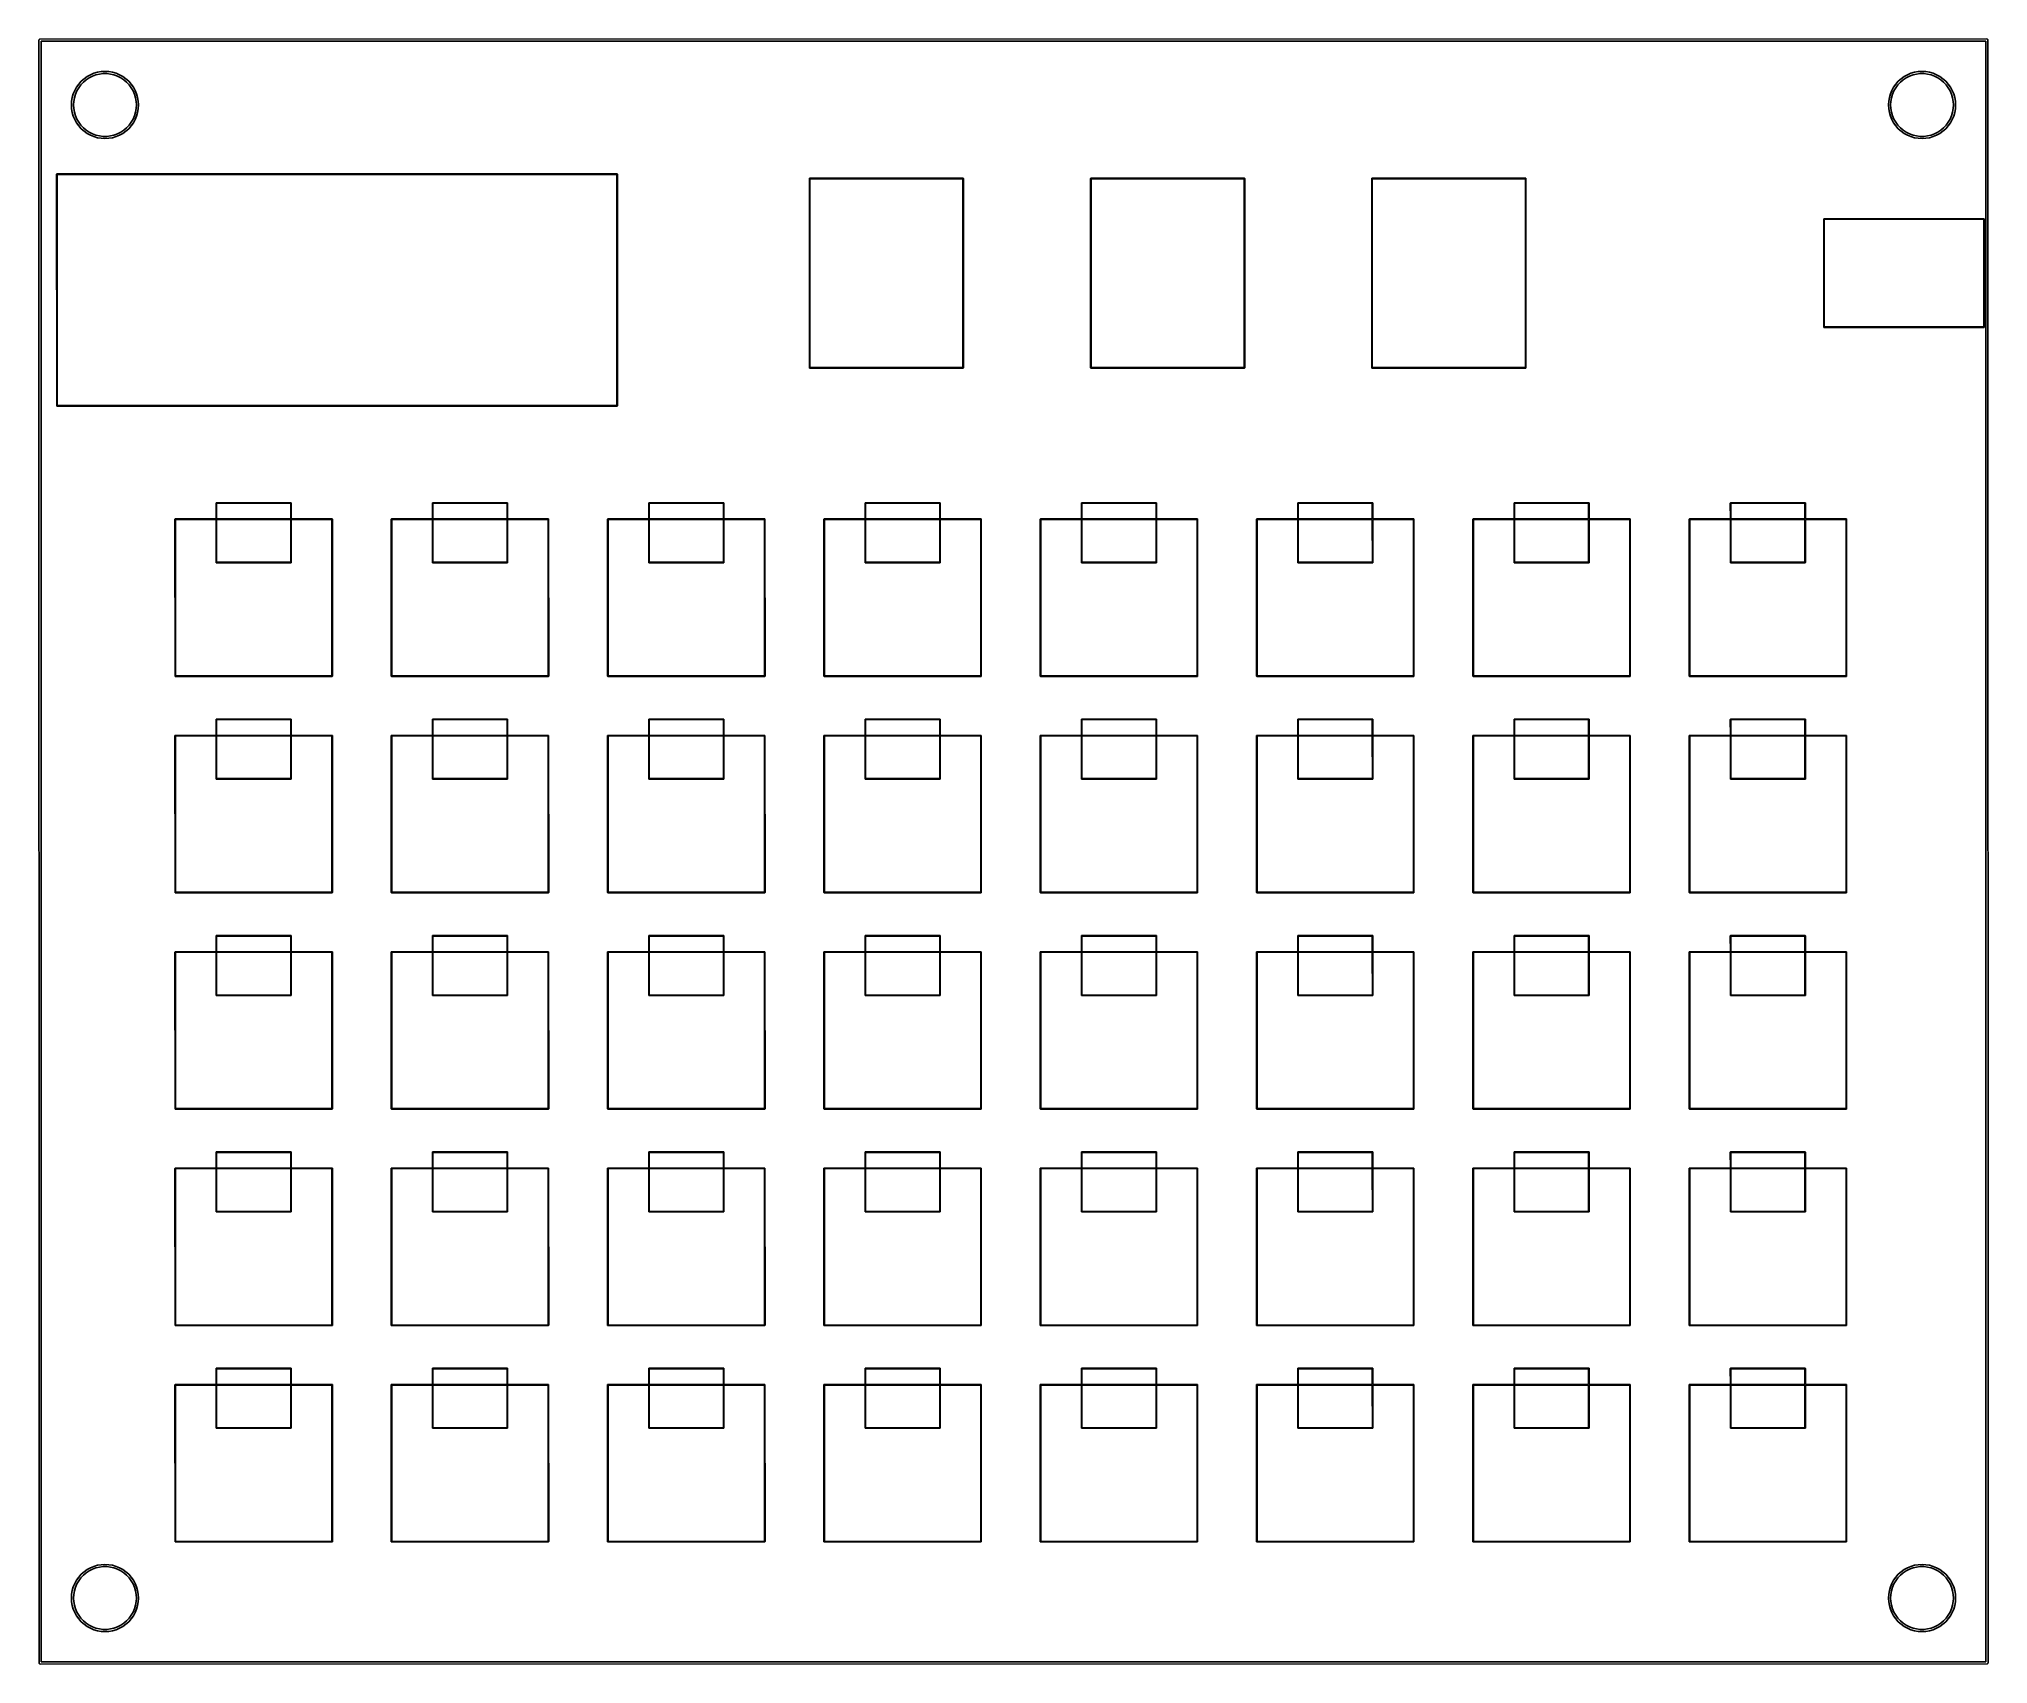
# Model space of a CAD drawing. Extents: x 20 to 201, y -170 to -20.
import ezdxf

# ---------------------------------------------------------------- set-up
doc = ezdxf.new("R2010")
doc.units = 0
doc.layers.add('BLACK', color=7, linetype='CONTINUOUS')

msp = doc.modelspace()

# ---------------------------------------------------------------- linework, layer by layer
at = {"layer": 'BLACK', "linetype": 'CONTINUOUS'}
for p, q in [((20.4, -19.67), (20.401921, -19.650491)), ((20.401921, -169.650491), (20.4, -19.67)), ((20.401921, -19.650491), (20.416853, -19.614443)), ((20.416853, -19.614443), (20.444443, -19.586853)), ((20.444443, -19.586853), (20.480491, -19.571921)), ((20.480491, -19.571921), (200.5, -19.57)), ((200.400001, -19.76808), (20.59808, -19.769998)), ((20.59808, -19.769998), (20.599998, -169.571919)), ((200.401919, -169.570001), (200.400001, -19.76808)), ((200.5, -19.57), (200.519509, -19.571921)), ((200.519509, -19.571921), (200.555557, -19.586853)), ((200.555557, -19.586853), (200.583147, -19.614443)), ((200.583147, -19.614443), (200.598079, -19.650491)), ((200.598079, -19.650491), (200.6, -169.67)), ((24.307969, -23.477969), (24.567182, -23.246322)), ((24.765305, -23.3399), (24.506526, -23.557041)), ((24.567182, -23.246322), (24.850701, -23.045155)), ((25.047542, -23.15427), (24.765305, -23.3399)), ((24.850701, -23.045155), (25.15496, -22.876997)), ((25.349422, -23.00266), (25.047542, -23.15427)), ((25.15496, -22.876997), (25.476135, -22.743962)), ((25.666861, -22.887122), (25.349422, -23.00266)), ((25.476135, -22.743962), (25.810185, -22.647723)), ((25.995567, -22.809217), (25.666861, -22.887122)), ((25.810185, -22.647723), (26.15291, -22.589492)), ((26.331094, -22.77), (25.995567, -22.809217)), ((26.15291, -22.589492), (26.5, -22.57)), ((26.668906, -22.77), (26.331094, -22.77)), ((26.5, -22.57), (26.84709, -22.589492)), ((27.004433, -22.809217), (26.668906, -22.77)), ((26.84709, -22.589492), (27.189815, -22.647723)), ((27.333139, -22.887122), (27.004433, -22.809217)), ((27.189815, -22.647723), (27.523865, -22.743962)), ((27.650578, -23.00266), (27.333139, -22.887122)), ((27.523865, -22.743962), (27.84504, -22.876997)), ((27.952458, -23.15427), (27.650578, -23.00266)), ((27.84504, -22.876997), (28.149299, -23.045155)), ((28.234695, -23.3399), (27.952458, -23.15427)), ((28.149299, -23.045155), (28.432818, -23.246322)), ((28.493474, -23.557041), (28.234695, -23.3399)), ((28.432818, -23.246322), (28.692031, -23.477969)), ((192.307969, -23.477969), (192.567182, -23.246322)), ((192.765305, -23.3399), (192.506526, -23.557041)), ((192.567182, -23.246322), (192.850701, -23.045155)), ((193.047542, -23.15427), (192.765305, -23.3399)), ((192.850701, -23.045155), (193.15496, -22.876997)), ((193.349422, -23.00266), (193.047542, -23.15427)), ((193.15496, -22.876997), (193.476135, -22.743962)), ((193.666861, -22.887122), (193.349422, -23.00266)), ((193.476135, -22.743962), (193.810185, -22.647723)), ((193.995567, -22.809217), (193.666861, -22.887122)), ((193.810185, -22.647723), (194.15291, -22.589492)), ((194.331094, -22.77), (193.995567, -22.809217)), ((194.15291, -22.589492), (194.5, -22.57)), ((194.668906, -22.77), (194.331094, -22.77)), ((194.5, -22.57), (194.84709, -22.589492)), ((195.004433, -22.809217), (194.668906, -22.77)), ((194.84709, -22.589492), (195.189815, -22.647723)), ((195.333139, -22.887122), (195.004433, -22.809217)), ((195.189815, -22.647723), (195.523865, -22.743962)), ((195.650578, -23.00266), (195.333139, -22.887122)), ((195.523865, -22.743962), (195.84504, -22.876997)), ((195.952458, -23.15427), (195.650578, -23.00266)), ((195.84504, -22.876997), (196.149299, -23.045155)), ((196.234695, -23.3399), (195.952458, -23.15427)), ((196.149299, -23.045155), (196.432818, -23.246322)), ((196.493474, -23.557041), (196.234695, -23.3399)), ((196.432818, -23.246322), (196.692031, -23.477969)), ((23.419492, -25.32291), (23.477723, -24.980185)), ((23.477723, -24.980185), (23.573962, -24.646135)), ((23.573962, -24.646135), (23.706997, -24.32496)), ((23.673387, -25.00008), (23.614727, -25.33276)), ((23.770273, -24.676461), (23.673387, -25.00008)), ((23.706997, -24.32496), (23.875155, -24.020701)), ((23.904073, -24.366277), (23.770273, -24.676461)), ((23.875155, -24.020701), (24.076322, -23.737182)), ((24.072979, -24.073723), (23.904073, -24.366277)), ((24.274706, -23.802757), (24.072979, -24.073723)), ((24.076322, -23.737182), (24.307969, -23.477969)), ((24.506526, -23.557041), (24.274706, -23.802757)), ((28.725294, -23.802757), (28.493474, -23.557041)), ((28.692031, -23.477969), (28.923678, -23.737182)), ((28.927021, -24.073723), (28.725294, -23.802757)), ((28.923678, -23.737182), (29.124845, -24.020701)), ((29.095927, -24.366277), (28.927021, -24.073723)), ((29.229727, -24.676461), (29.095927, -24.366277)), ((29.124845, -24.020701), (29.293003, -24.32496)), ((29.326613, -25.00008), (29.229727, -24.676461)), ((29.293003, -24.32496), (29.426038, -24.646135)), ((29.385273, -25.33276), (29.326613, -25.00008)), ((29.426038, -24.646135), (29.522277, -24.980185)), ((29.522277, -24.980185), (29.580508, -25.32291)), ((191.419492, -25.32291), (191.477723, -24.980185)), ((191.477723, -24.980185), (191.573962, -24.646135)), ((191.573962, -24.646135), (191.706997, -24.32496)), ((191.673387, -25.00008), (191.614727, -25.33276)), ((191.770273, -24.676461), (191.673387, -25.00008)), ((191.706997, -24.32496), (191.875155, -24.020701)), ((191.904073, -24.366277), (191.770273, -24.676461)), ((191.875155, -24.020701), (192.076322, -23.737182)), ((192.072979, -24.073723), (191.904073, -24.366277)), ((192.274706, -23.802757), (192.072979, -24.073723)), ((192.076322, -23.737182), (192.307969, -23.477969)), ((192.506526, -23.557041), (192.274706, -23.802757)), ((196.725294, -23.802757), (196.493474, -23.557041)), ((196.692031, -23.477969), (196.923678, -23.737182)), ((196.927021, -24.073723), (196.725294, -23.802757)), ((196.923678, -23.737182), (197.124845, -24.020701)), ((197.095927, -24.366277), (196.927021, -24.073723)), ((197.229727, -24.676461), (197.095927, -24.366277)), ((197.124845, -24.020701), (197.293003, -24.32496)), ((197.326613, -25.00008), (197.229727, -24.676461)), ((197.293003, -24.32496), (197.426038, -24.646135)), ((197.385273, -25.33276), (197.326613, -25.00008)), ((197.426038, -24.646135), (197.522277, -24.980185)), ((197.522277, -24.980185), (197.580508, -25.32291)), ((23.4, -25.67), (23.419492, -25.32291)), ((23.419492, -26.01709), (23.4, -25.67)), ((23.477723, -26.359815), (23.419492, -26.01709)), ((23.573962, -26.693865), (23.477723, -26.359815)), ((23.706997, -27.01504), (23.573962, -26.693865)), ((23.614727, -25.33276), (23.595085, -25.67)), ((23.595085, -25.67), (23.614727, -26.00724)), ((23.614727, -26.00724), (23.673387, -26.33992)), ((23.673387, -26.33992), (23.770273, -26.663539)), ((23.875155, -27.319299), (23.706997, -27.01504)), ((23.770273, -26.663539), (23.904073, -26.973723)), ((23.904073, -26.973723), (24.072979, -27.266277)), ((28.927021, -27.266277), (29.095927, -26.973723)), ((29.095927, -26.973723), (29.229727, -26.663539)), ((29.293003, -27.01504), (29.124845, -27.319299)), ((29.229727, -26.663539), (29.326613, -26.33992)), ((29.426038, -26.693865), (29.293003, -27.01504)), ((29.326613, -26.33992), (29.385273, -26.00724)), ((29.404915, -25.67), (29.385273, -25.33276)), ((29.385273, -26.00724), (29.404915, -25.67)), ((29.522277, -26.359815), (29.426038, -26.693865)), ((29.580508, -26.01709), (29.522277, -26.359815)), ((29.580508, -25.32291), (29.6, -25.67)), ((29.6, -25.67), (29.580508, -26.01709)), ((191.4, -25.67), (191.419492, -25.32291)), ((191.419492, -26.01709), (191.4, -25.67)), ((191.477723, -26.359815), (191.419492, -26.01709)), ((191.573962, -26.693865), (191.477723, -26.359815)), ((191.706997, -27.01504), (191.573962, -26.693865)), ((191.614727, -25.33276), (191.595085, -25.67)), ((191.595085, -25.67), (191.614727, -26.00724)), ((191.614727, -26.00724), (191.673387, -26.33992)), ((191.673387, -26.33992), (191.770273, -26.663539)), ((191.875155, -27.319299), (191.706997, -27.01504)), ((191.770273, -26.663539), (191.904073, -26.973723)), ((191.904073, -26.973723), (192.072979, -27.266277)), ((196.927021, -27.266277), (197.095927, -26.973723)), ((197.095927, -26.973723), (197.229727, -26.663539)), ((197.293003, -27.01504), (197.124845, -27.319299)), ((197.229727, -26.663539), (197.326613, -26.33992)), ((197.426038, -26.693865), (197.293003, -27.01504)), ((197.326613, -26.33992), (197.385273, -26.00724)), ((197.404915, -25.67), (197.385273, -25.33276)), ((197.385273, -26.00724), (197.404915, -25.67)), ((197.522277, -26.359815), (197.426038, -26.693865)), ((197.580508, -26.01709), (197.522277, -26.359815)), ((197.580508, -25.32291), (197.6, -25.67)), ((197.6, -25.67), (197.580508, -26.01709)), ((24.076322, -27.602818), (23.875155, -27.319299)), ((24.072979, -27.266277), (24.274706, -27.537243)), ((24.307969, -27.862031), (24.076322, -27.602818)), ((24.274706, -27.537243), (24.506526, -27.782959)), ((24.567182, -28.093678), (24.307969, -27.862031)), ((24.506526, -27.782959), (24.765305, -28.0001)), ((24.850701, -28.294845), (24.567182, -28.093678)), ((24.765305, -28.0001), (25.047542, -28.18573)), ((25.15496, -28.463003), (24.850701, -28.294845)), ((25.047542, -28.18573), (25.349422, -28.33734)), ((25.476135, -28.596038), (25.15496, -28.463003)), ((25.349422, -28.33734), (25.666861, -28.452878)), ((25.810185, -28.692277), (25.476135, -28.596038)), ((25.666861, -28.452878), (25.995567, -28.530783)), ((26.15291, -28.750508), (25.810185, -28.692277)), ((25.995567, -28.530783), (26.331094, -28.57)), ((26.5, -28.77), (26.15291, -28.750508)), ((26.331094, -28.57), (26.668906, -28.57)), ((26.84709, -28.750508), (26.5, -28.77)), ((26.668906, -28.57), (27.004433, -28.530783)), ((27.189815, -28.692277), (26.84709, -28.750508)), ((27.004433, -28.530783), (27.333139, -28.452878)), ((27.523865, -28.596038), (27.189815, -28.692277)), ((27.333139, -28.452878), (27.650578, -28.33734)), ((27.84504, -28.463003), (27.523865, -28.596038)), ((27.650578, -28.33734), (27.952458, -28.18573)), ((28.149299, -28.294845), (27.84504, -28.463003)), ((27.952458, -28.18573), (28.234695, -28.0001)), ((28.432818, -28.093678), (28.149299, -28.294845)), ((28.234695, -28.0001), (28.493474, -27.782959)), ((28.692031, -27.862031), (28.432818, -28.093678)), ((28.493474, -27.782959), (28.725294, -27.537243)), ((28.923678, -27.602818), (28.692031, -27.862031)), ((28.725294, -27.537243), (28.927021, -27.266277)), ((29.124845, -27.319299), (28.923678, -27.602818)), ((192.076322, -27.602818), (191.875155, -27.319299)), ((192.072979, -27.266277), (192.274706, -27.537243)), ((192.307969, -27.862031), (192.076322, -27.602818)), ((192.274706, -27.537243), (192.506526, -27.782959)), ((192.567182, -28.093678), (192.307969, -27.862031)), ((192.506526, -27.782959), (192.765305, -28.0001)), ((192.850701, -28.294845), (192.567182, -28.093678)), ((192.765305, -28.0001), (193.047542, -28.18573)), ((193.15496, -28.463003), (192.850701, -28.294845)), ((193.047542, -28.18573), (193.349422, -28.33734)), ((193.476135, -28.596038), (193.15496, -28.463003)), ((193.349422, -28.33734), (193.666861, -28.452878)), ((193.810185, -28.692277), (193.476135, -28.596038)), ((193.666861, -28.452878), (193.995567, -28.530783)), ((194.15291, -28.750508), (193.810185, -28.692277)), ((193.995567, -28.530783), (194.331094, -28.57)), ((194.5, -28.77), (194.15291, -28.750508)), ((194.331094, -28.57), (194.668906, -28.57)), ((194.84709, -28.750508), (194.5, -28.77)), ((194.668906, -28.57), (195.004433, -28.530783)), ((195.189815, -28.692277), (194.84709, -28.750508)), ((195.004433, -28.530783), (195.333139, -28.452878)), ((195.523865, -28.596038), (195.189815, -28.692277)), ((195.333139, -28.452878), (195.650578, -28.33734)), ((195.84504, -28.463003), (195.523865, -28.596038)), ((195.650578, -28.33734), (195.952458, -28.18573)), ((196.149299, -28.294845), (195.84504, -28.463003)), ((195.952458, -28.18573), (196.234695, -28.0001)), ((196.432818, -28.093678), (196.149299, -28.294845)), ((196.234695, -28.0001), (196.493474, -27.782959)), ((196.692031, -27.862031), (196.432818, -28.093678)), ((196.493474, -27.782959), (196.725294, -27.537243)), ((196.923678, -27.602818), (196.692031, -27.862031)), ((196.725294, -27.537243), (196.927021, -27.266277)), ((197.124845, -27.319299), (196.923678, -27.602818)), ((22.035, -32.07), (22.036903, -32.060433)), ((22.036903, -53.479567), (22.035, -32.07)), ((22.036903, -32.060433), (22.050433, -32.046903)), ((22.050433, -32.046903), (73.86, -32.045)), ((73.835002, -32.093098), (22.0831, -32.094999)), ((22.0831, -32.094999), (22.084997, -53.446901)), ((73.836899, -53.445), (73.835002, -32.093098)), ((73.86, -32.045), (73.869567, -32.046903)), ((73.869567, -32.046903), (73.883097, -32.060433)), ((73.883097, -32.060433), (73.885, -53.47)), ((91.640433, -32.436903), (105.85, -32.435)), ((105.85, -32.435), (105.859567, -32.436903)), ((117.640433, -32.436903), (131.85, -32.435)), ((131.85, -32.435), (131.859567, -32.436903)), ((143.640433, -32.436903), (157.85, -32.435)), ((157.85, -32.435), (157.859567, -32.436903)), ((91.625, -32.46), (91.626903, -32.450433)), ((91.626903, -49.969567), (91.625, -32.46)), ((91.626903, -32.450433), (91.640433, -32.436903)), ((105.825002, -32.483101), (91.6731, -32.484996)), ((91.6731, -32.484996), (91.674997, -49.936898)), ((105.826899, -49.935003), (105.825002, -32.483101)), ((105.859567, -32.436903), (105.873097, -32.450433)), ((105.873097, -32.450433), (105.875, -49.96)), ((117.625, -32.46), (117.626903, -32.450433)), ((117.626903, -49.969567), (117.625, -32.46)), ((117.626903, -32.450433), (117.640433, -32.436903)), ((131.825002, -32.483101), (117.6731, -32.484996)), ((117.6731, -32.484996), (117.674997, -49.936898)), ((131.826899, -49.935003), (131.825002, -32.483101)), ((131.859567, -32.436903), (131.873097, -32.450433)), ((131.873097, -32.450433), (131.875, -49.96)), ((143.625, -32.46), (143.626903, -32.450433)), ((143.626903, -49.969567), (143.625, -32.46)), ((143.626903, -32.450433), (143.640433, -32.436903)), ((157.825002, -32.483101), (143.6731, -32.484996)), ((143.6731, -32.484996), (143.674997, -49.936898)), ((157.826899, -49.935003), (157.825002, -32.483101)), ((157.859567, -32.436903), (157.873097, -32.450433)), ((157.873097, -32.450433), (157.875, -49.96)), ((185.405, -36.21), (185.406903, -36.200433)), ((185.406903, -46.219567), (185.405, -36.21)), ((185.406903, -36.200433), (185.420433, -36.186903)), ((185.420433, -36.186903), (200.23, -36.185)), ((200.205004, -36.233101), (185.453103, -36.234997)), ((185.453103, -36.234997), (185.454995, -46.186898)), ((200.206896, -46.185002), (200.205004, -36.233101)), ((200.23, -36.185), (200.239567, -36.186903)), ((200.239567, -36.186903), (200.253097, -36.200433)), ((200.253097, -36.200433), (200.255, -46.21)), ((185.420433, -46.233097), (185.406903, -46.219567)), ((185.43, -46.235), (185.420433, -46.233097)), ((200.239567, -46.233097), (185.43, -46.235)), ((185.454995, -46.186898), (200.206896, -46.185002)), ((200.253097, -46.219567), (200.239567, -46.233097)), ((200.255, -46.21), (200.253097, -46.219567)), ((91.640433, -49.983097), (91.626903, -49.969567)), ((91.65, -49.985), (91.640433, -49.983097)), ((105.859567, -49.983097), (91.65, -49.985)), ((91.674997, -49.936898), (105.826899, -49.935003)), ((105.873097, -49.969567), (105.859567, -49.983097)), ((105.875, -49.96), (105.873097, -49.969567)), ((117.640433, -49.983097), (117.626903, -49.969567)), ((117.65, -49.985), (117.640433, -49.983097)), ((131.859567, -49.983097), (117.65, -49.985)), ((117.674997, -49.936898), (131.826899, -49.935003)), ((131.873097, -49.969567), (131.859567, -49.983097)), ((131.875, -49.96), (131.873097, -49.969567)), ((143.640433, -49.983097), (143.626903, -49.969567)), ((143.65, -49.985), (143.640433, -49.983097)), ((157.859567, -49.983097), (143.65, -49.985)), ((143.674997, -49.936898), (157.826899, -49.935003)), ((157.873097, -49.969567), (157.859567, -49.983097)), ((157.875, -49.96), (157.873097, -49.969567)), ((22.050433, -53.493097), (22.036903, -53.479567)), ((22.06, -53.495), (22.050433, -53.493097)), ((73.869567, -53.493097), (22.06, -53.495)), ((22.084997, -53.446901), (73.836899, -53.445)), ((73.883097, -53.479567), (73.869567, -53.493097)), ((73.885, -53.47), (73.883097, -53.479567)), ((36.775, -62.46), (36.776903, -62.450433)), ((36.775509, -63.936406), (36.775, -62.46)), ((36.776903, -62.450433), (36.790433, -62.436903)), ((36.790433, -62.436903), (43.7, -62.435)), ((43.675007, -62.483106), (36.823108, -62.484993)), ((36.823108, -62.484993), (36.82361, -63.9364)), ((43.675509, -63.935501), (43.675007, -62.483106)), ((43.7, -62.435), (43.709567, -62.436903)), ((43.709567, -62.436903), (43.723097, -62.450433)), ((43.723097, -62.450433), (43.723609, -63.935495)), ((56.775, -62.46), (56.776903, -62.450433)), ((56.775509, -63.936406), (56.775, -62.46)), ((56.776903, -62.450433), (56.790433, -62.436903)), ((56.790433, -62.436903), (63.7, -62.435)), ((63.675007, -62.483106), (56.823108, -62.484993)), ((56.823108, -62.484993), (56.82361, -63.9364)), ((63.675509, -63.935501), (63.675007, -62.483106)), ((63.7, -62.435), (63.709567, -62.436903)), ((63.709567, -62.436903), (63.723097, -62.450433)), ((63.723097, -62.450433), (63.723609, -63.935495)), ((76.775, -62.46), (76.776903, -62.450433)), ((76.775509, -63.936406), (76.775, -62.46)), ((76.776903, -62.450433), (76.790433, -62.436903)), ((76.790433, -62.436903), (83.7, -62.435)), ((83.675007, -62.483106), (76.823108, -62.484993)), ((76.823108, -62.484993), (76.82361, -63.9364)), ((83.675509, -63.935501), (83.675007, -62.483106)), ((83.7, -62.435), (83.709567, -62.436903)), ((83.709567, -62.436903), (83.723097, -62.450433)), ((83.723097, -62.450433), (83.723609, -63.935495)), ((96.775, -62.46), (96.776903, -62.450433)), ((96.775509, -63.936406), (96.775, -62.46)), ((96.776903, -62.450433), (96.790433, -62.436903)), ((96.790433, -62.436903), (103.7, -62.435)), ((103.675007, -62.483106), (96.823108, -62.484993)), ((96.823108, -62.484993), (96.82361, -63.9364)), ((103.675509, -63.935501), (103.675007, -62.483106)), ((103.7, -62.435), (103.709567, -62.436903)), ((103.709567, -62.436903), (103.723097, -62.450433)), ((103.723097, -62.450433), (103.723609, -63.935495)), ((116.775, -62.46), (116.776903, -62.450433)), ((116.775509, -63.936406), (116.775, -62.46)), ((116.776903, -62.450433), (116.790433, -62.436903)), ((116.790433, -62.436903), (123.7, -62.435)), ((123.675007, -62.483106), (116.823108, -62.484993)), ((116.823108, -62.484993), (116.82361, -63.9364)), ((123.675509, -63.935501), (123.675007, -62.483106)), ((123.7, -62.435), (123.709567, -62.436903)), ((123.709567, -62.436903), (123.723097, -62.450433)), ((123.723097, -62.450433), (123.723609, -63.935495)), ((136.775, -62.46), (136.776903, -62.450433)), ((136.775509, -63.936406), (136.775, -62.46)), ((136.776903, -62.450433), (136.790433, -62.436903)), ((136.790433, -62.436903), (143.7, -62.435)), ((143.675007, -62.483106), (136.823108, -62.484993)), ((136.823108, -62.484993), (136.82361, -63.9364)), ((143.675509, -63.935501), (143.675007, -62.483106)), ((143.7, -62.435), (143.709567, -62.436903)), ((143.709567, -62.436903), (143.723097, -62.450433)), ((143.723097, -62.450433), (143.723609, -63.935495)), ((156.775, -62.46), (156.776903, -62.450433)), ((156.775509, -63.936406), (156.775, -62.46)), ((156.776903, -62.450433), (156.790433, -62.436903)), ((156.790433, -62.436903), (163.7, -62.435)), ((163.675007, -62.483106), (156.823108, -62.484993)), ((156.823108, -62.484993), (156.82361, -63.9364)), ((163.675509, -63.935501), (163.675007, -62.483106)), ((163.7, -62.435), (163.709567, -62.436903)), ((163.709567, -62.436903), (163.723097, -62.450433)), ((163.723097, -62.450433), (163.723609, -63.935495)), ((176.775, -62.46), (176.776903, -62.450433)), ((176.775509, -63.936406), (176.775, -62.46)), ((176.776903, -62.450433), (176.790433, -62.436903)), ((176.790433, -62.436903), (183.7, -62.435)), ((183.675007, -62.483106), (176.823108, -62.484993)), ((176.823108, -62.484993), (176.82361, -63.9364)), ((183.675509, -63.935501), (183.675007, -62.483106)), ((183.7, -62.435), (183.709567, -62.436903)), ((183.709567, -62.436903), (183.723097, -62.450433)), ((183.723097, -62.450433), (183.723609, -63.935495)), ((32.975, -63.96), (32.976903, -63.950433)), ((32.976903, -78.469567), (32.975, -63.96)), ((32.976903, -63.950433), (32.990433, -63.936903)), ((32.990433, -63.936903), (36.775509, -63.936406)), ((36.775526, -63.984504), (33.023101, -63.984996)), ((33.023101, -63.984996), (33.024996, -78.436898)), ((36.776903, -67.969567), (36.775526, -63.984504)), ((36.82361, -63.9364), (43.675509, -63.935501)), ((43.675526, -63.983599), (36.823626, -63.984498)), ((36.823626, -63.984498), (36.824992, -67.936893)), ((43.676891, -67.935006), (43.675526, -63.983599)), ((43.723609, -63.935495), (47.5, -63.935)), ((47.475003, -63.983101), (43.723626, -63.983593)), ((43.723626, -63.983593), (43.725, -67.96)), ((47.476898, -78.435003), (47.475003, -63.983101)), ((47.5, -63.935), (47.509567, -63.936903)), ((47.509567, -63.936903), (47.523097, -63.950433)), ((47.523097, -63.950433), (47.525, -78.46)), ((52.975, -63.96), (52.976903, -63.950433)), ((52.976903, -78.469567), (52.975, -63.96)), ((52.976903, -63.950433), (52.990433, -63.936903)), ((52.990433, -63.936903), (56.775509, -63.936406)), ((56.775526, -63.984504), (53.023101, -63.984996)), ((53.023101, -63.984996), (53.024996, -78.436898)), ((56.776903, -67.969567), (56.775526, -63.984504)), ((56.82361, -63.9364), (63.675509, -63.935501)), ((63.675526, -63.983599), (56.823626, -63.984498)), ((56.823626, -63.984498), (56.824992, -67.936893)), ((63.676891, -67.935006), (63.675526, -63.983599)), ((63.723609, -63.935495), (67.5, -63.935)), ((67.475003, -63.983101), (63.723626, -63.983593)), ((63.723626, -63.983593), (63.725, -67.96)), ((67.476898, -78.435003), (67.475003, -63.983101)), ((67.5, -63.935), (67.509567, -63.936903)), ((67.509567, -63.936903), (67.523097, -63.950433)), ((67.523097, -63.950433), (67.525, -78.46)), ((72.975, -63.96), (72.976903, -63.950433)), ((72.976903, -78.469567), (72.975, -63.96)), ((72.976903, -63.950433), (72.990433, -63.936903)), ((72.990433, -63.936903), (76.775509, -63.936406)), ((76.775526, -63.984504), (73.023101, -63.984996)), ((73.023101, -63.984996), (73.024996, -78.436898)), ((76.776903, -67.969567), (76.775526, -63.984504)), ((76.82361, -63.9364), (83.675509, -63.935501)), ((83.675526, -63.983599), (76.823626, -63.984498)), ((76.823626, -63.984498), (76.824992, -67.936893)), ((83.676891, -67.935006), (83.675526, -63.983599)), ((83.723609, -63.935495), (87.5, -63.935)), ((87.475003, -63.983101), (83.723626, -63.983593)), ((83.723626, -63.983593), (83.725, -67.96)), ((87.476898, -78.435003), (87.475003, -63.983101)), ((87.5, -63.935), (87.509567, -63.936903)), ((87.509567, -63.936903), (87.523097, -63.950433)), ((87.523097, -63.950433), (87.525, -78.46)), ((92.975, -63.96), (92.976903, -63.950433)), ((92.976903, -78.469567), (92.975, -63.96)), ((92.976903, -63.950433), (92.990433, -63.936903)), ((92.990433, -63.936903), (96.775509, -63.936406)), ((96.775526, -63.984504), (93.023101, -63.984996)), ((93.023101, -63.984996), (93.024996, -78.436898)), ((96.776903, -67.969567), (96.775526, -63.984504)), ((96.82361, -63.9364), (103.675509, -63.935501)), ((103.675526, -63.983599), (96.823626, -63.984498)), ((96.823626, -63.984498), (96.824992, -67.936893)), ((103.676891, -67.935006), (103.675526, -63.983599)), ((103.723609, -63.935495), (107.5, -63.935)), ((107.475003, -63.983101), (103.723626, -63.983593)), ((103.723626, -63.983593), (103.725, -67.96)), ((107.476898, -78.435003), (107.475003, -63.983101)), ((107.5, -63.935), (107.509567, -63.936903)), ((107.509567, -63.936903), (107.523097, -63.950433)), ((107.523097, -63.950433), (107.525, -78.46)), ((112.975, -63.96), (112.976903, -63.950433)), ((112.976903, -78.469567), (112.975, -63.96)), ((112.976903, -63.950433), (112.990433, -63.936903)), ((112.990433, -63.936903), (116.775509, -63.936406)), ((116.775526, -63.984504), (113.023101, -63.984996)), ((113.023101, -63.984996), (113.024996, -78.436898)), ((116.776903, -67.969567), (116.775526, -63.984504)), ((116.82361, -63.9364), (123.675509, -63.935501)), ((123.675526, -63.983599), (116.823626, -63.984498)), ((116.823626, -63.984498), (116.824992, -67.936893)), ((123.676891, -67.935006), (123.675526, -63.983599)), ((123.723609, -63.935495), (127.5, -63.935)), ((127.475003, -63.983101), (123.723626, -63.983593)), ((123.723626, -63.983593), (123.725, -67.96)), ((127.476898, -78.435003), (127.475003, -63.983101)), ((127.5, -63.935), (127.509567, -63.936903)), ((127.509567, -63.936903), (127.523097, -63.950433)), ((127.523097, -63.950433), (127.525, -78.46)), ((132.975, -63.96), (132.976903, -63.950433)), ((132.976903, -78.469567), (132.975, -63.96)), ((132.976903, -63.950433), (132.990433, -63.936903)), ((132.990433, -63.936903), (136.775509, -63.936406)), ((136.775526, -63.984504), (133.023101, -63.984996)), ((133.023101, -63.984996), (133.024996, -78.436898)), ((136.776903, -67.969567), (136.775526, -63.984504)), ((136.82361, -63.9364), (143.675509, -63.935501)), ((143.675526, -63.983599), (136.823626, -63.984498)), ((136.823626, -63.984498), (136.824992, -67.936893)), ((143.676891, -67.935006), (143.675526, -63.983599)), ((143.723609, -63.935495), (147.5, -63.935)), ((147.475003, -63.983101), (143.723626, -63.983593)), ((143.723626, -63.983593), (143.725, -67.96)), ((147.476898, -78.435003), (147.475003, -63.983101)), ((147.5, -63.935), (147.509567, -63.936903)), ((147.509567, -63.936903), (147.523097, -63.950433)), ((147.523097, -63.950433), (147.525, -78.46)), ((152.975, -63.96), (152.976903, -63.950433)), ((152.976903, -78.469567), (152.975, -63.96)), ((152.976903, -63.950433), (152.990433, -63.936903)), ((152.990433, -63.936903), (156.775509, -63.936406)), ((156.775526, -63.984504), (153.023101, -63.984996)), ((153.023101, -63.984996), (153.024996, -78.436898)), ((156.776903, -67.969567), (156.775526, -63.984504)), ((156.82361, -63.9364), (163.675509, -63.935501)), ((163.675526, -63.983599), (156.823626, -63.984498)), ((156.823626, -63.984498), (156.824992, -67.936893)), ((163.676891, -67.935006), (163.675526, -63.983599)), ((163.723609, -63.935495), (167.5, -63.935)), ((167.475003, -63.983101), (163.723626, -63.983593)), ((163.723626, -63.983593), (163.725, -67.96)), ((167.476898, -78.435003), (167.475003, -63.983101)), ((167.5, -63.935), (167.509567, -63.936903)), ((167.509567, -63.936903), (167.523097, -63.950433)), ((167.523097, -63.950433), (167.525, -78.46)), ((172.975, -63.96), (172.976903, -63.950433)), ((172.976903, -78.469567), (172.975, -63.96)), ((172.976903, -63.950433), (172.990433, -63.936903)), ((172.990433, -63.936903), (176.775509, -63.936406)), ((176.775526, -63.984504), (173.023101, -63.984996)), ((173.023101, -63.984996), (173.024996, -78.436898)), ((176.776903, -67.969567), (176.775526, -63.984504)), ((176.82361, -63.9364), (183.675509, -63.935501)), ((183.675526, -63.983599), (176.823626, -63.984498)), ((176.823626, -63.984498), (176.824992, -67.936893)), ((183.676891, -67.935006), (183.675526, -63.983599)), ((183.723609, -63.935495), (187.5, -63.935)), ((187.475003, -63.983101), (183.723626, -63.983593)), ((183.723626, -63.983593), (183.725, -67.96)), ((187.476898, -78.435003), (187.475003, -63.983101)), ((187.5, -63.935), (187.509567, -63.936903)), ((187.509567, -63.936903), (187.523097, -63.950433)), ((187.523097, -63.950433), (187.525, -78.46)), ((36.790433, -67.983097), (36.776903, -67.969567)), ((36.8, -67.985), (36.790433, -67.983097)), ((43.709567, -67.983097), (36.8, -67.985)), ((36.824992, -67.936893), (43.676891, -67.935006)), ((43.723097, -67.969567), (43.709567, -67.983097)), ((43.725, -67.96), (43.723097, -67.969567)), ((56.790433, -67.983097), (56.776903, -67.969567)), ((56.8, -67.985), (56.790433, -67.983097)), ((63.709567, -67.983097), (56.8, -67.985)), ((56.824992, -67.936893), (63.676891, -67.935006)), ((63.723097, -67.969567), (63.709567, -67.983097)), ((63.725, -67.96), (63.723097, -67.969567)), ((76.790433, -67.983097), (76.776903, -67.969567)), ((76.8, -67.985), (76.790433, -67.983097)), ((83.709567, -67.983097), (76.8, -67.985)), ((76.824992, -67.936893), (83.676891, -67.935006)), ((83.723097, -67.969567), (83.709567, -67.983097)), ((83.725, -67.96), (83.723097, -67.969567)), ((96.790433, -67.983097), (96.776903, -67.969567)), ((96.8, -67.985), (96.790433, -67.983097)), ((103.709567, -67.983097), (96.8, -67.985)), ((96.824992, -67.936893), (103.676891, -67.935006)), ((103.723097, -67.969567), (103.709567, -67.983097)), ((103.725, -67.96), (103.723097, -67.969567)), ((116.790433, -67.983097), (116.776903, -67.969567)), ((116.8, -67.985), (116.790433, -67.983097)), ((123.709567, -67.983097), (116.8, -67.985)), ((116.824992, -67.936893), (123.676891, -67.935006)), ((123.723097, -67.969567), (123.709567, -67.983097)), ((123.725, -67.96), (123.723097, -67.969567)), ((136.790433, -67.983097), (136.776903, -67.969567)), ((136.8, -67.985), (136.790433, -67.983097)), ((143.709567, -67.983097), (136.8, -67.985)), ((136.824992, -67.936893), (143.676891, -67.935006)), ((143.723097, -67.969567), (143.709567, -67.983097)), ((143.725, -67.96), (143.723097, -67.969567)), ((156.790433, -67.983097), (156.776903, -67.969567)), ((156.8, -67.985), (156.790433, -67.983097)), ((163.709567, -67.983097), (156.8, -67.985)), ((156.824992, -67.936893), (163.676891, -67.935006)), ((163.723097, -67.969567), (163.709567, -67.983097)), ((163.725, -67.96), (163.723097, -67.969567)), ((176.790433, -67.983097), (176.776903, -67.969567)), ((176.8, -67.985), (176.790433, -67.983097)), ((183.709567, -67.983097), (176.8, -67.985)), ((176.824992, -67.936893), (183.676891, -67.935006)), ((183.723097, -67.969567), (183.709567, -67.983097)), ((183.725, -67.96), (183.723097, -67.969567)), ((32.990433, -78.483097), (32.976903, -78.469567)), ((33, -78.485), (32.990433, -78.483097)), ((47.509567, -78.483097), (33, -78.485)), ((33.024996, -78.436898), (47.476898, -78.435003)), ((47.523097, -78.469567), (47.509567, -78.483097)), ((47.525, -78.46), (47.523097, -78.469567)), ((52.990433, -78.483097), (52.976903, -78.469567)), ((53, -78.485), (52.990433, -78.483097)), ((67.509567, -78.483097), (53, -78.485)), ((53.024996, -78.436898), (67.476898, -78.435003)), ((67.523097, -78.469567), (67.509567, -78.483097)), ((67.525, -78.46), (67.523097, -78.469567)), ((72.990433, -78.483097), (72.976903, -78.469567)), ((73, -78.485), (72.990433, -78.483097)), ((87.509567, -78.483097), (73, -78.485)), ((73.024996, -78.436898), (87.476898, -78.435003)), ((87.523097, -78.469567), (87.509567, -78.483097)), ((87.525, -78.46), (87.523097, -78.469567)), ((92.990433, -78.483097), (92.976903, -78.469567)), ((93, -78.485), (92.990433, -78.483097)), ((107.509567, -78.483097), (93, -78.485)), ((93.024996, -78.436898), (107.476898, -78.435003)), ((107.523097, -78.469567), (107.509567, -78.483097)), ((107.525, -78.46), (107.523097, -78.469567)), ((112.990433, -78.483097), (112.976903, -78.469567)), ((113, -78.485), (112.990433, -78.483097)), ((127.509567, -78.483097), (113, -78.485)), ((113.024996, -78.436898), (127.476898, -78.435003)), ((127.523097, -78.469567), (127.509567, -78.483097)), ((127.525, -78.46), (127.523097, -78.469567)), ((132.990433, -78.483097), (132.976903, -78.469567)), ((133, -78.485), (132.990433, -78.483097)), ((147.509567, -78.483097), (133, -78.485)), ((133.024996, -78.436898), (147.476898, -78.435003)), ((147.523097, -78.469567), (147.509567, -78.483097)), ((147.525, -78.46), (147.523097, -78.469567)), ((152.990433, -78.483097), (152.976903, -78.469567)), ((153, -78.485), (152.990433, -78.483097)), ((167.509567, -78.483097), (153, -78.485)), ((153.024996, -78.436898), (167.476898, -78.435003)), ((167.523097, -78.469567), (167.509567, -78.483097)), ((167.525, -78.46), (167.523097, -78.469567)), ((172.990433, -78.483097), (172.976903, -78.469567)), ((173, -78.485), (172.990433, -78.483097)), ((187.509567, -78.483097), (173, -78.485)), ((173.024996, -78.436898), (187.476898, -78.435003)), ((187.523097, -78.469567), (187.509567, -78.483097)), ((187.525, -78.46), (187.523097, -78.469567)), ((36.775, -82.46), (36.776903, -82.450433)), ((36.775509, -83.936406), (36.775, -82.46)), ((36.776903, -82.450433), (36.790433, -82.436903)), ((36.790433, -82.436903), (43.7, -82.435)), ((43.675007, -82.483106), (36.823108, -82.484993)), ((36.823108, -82.484993), (36.82361, -83.9364)), ((43.675509, -83.935501), (43.675007, -82.483106)), ((43.7, -82.435), (43.709567, -82.436903)), ((43.709567, -82.436903), (43.723097, -82.450433)), ((43.723097, -82.450433), (43.723609, -83.935495)), ((56.775, -82.46), (56.776903, -82.450433)), ((56.775509, -83.936406), (56.775, -82.46)), ((56.776903, -82.450433), (56.790433, -82.436903)), ((56.790433, -82.436903), (63.7, -82.435)), ((63.675007, -82.483106), (56.823108, -82.484993)), ((56.823108, -82.484993), (56.82361, -83.9364)), ((63.675509, -83.935501), (63.675007, -82.483106)), ((63.7, -82.435), (63.709567, -82.436903)), ((63.709567, -82.436903), (63.723097, -82.450433)), ((63.723097, -82.450433), (63.723609, -83.935495)), ((76.775, -82.46), (76.776903, -82.450433)), ((76.775509, -83.936406), (76.775, -82.46)), ((76.776903, -82.450433), (76.790433, -82.436903)), ((76.790433, -82.436903), (83.7, -82.435)), ((83.675007, -82.483106), (76.823108, -82.484993)), ((76.823108, -82.484993), (76.82361, -83.9364)), ((83.675509, -83.935501), (83.675007, -82.483106)), ((83.7, -82.435), (83.709567, -82.436903)), ((83.709567, -82.436903), (83.723097, -82.450433)), ((83.723097, -82.450433), (83.723609, -83.935495)), ((96.775, -82.46), (96.776903, -82.450433)), ((96.775509, -83.936406), (96.775, -82.46)), ((96.776903, -82.450433), (96.790433, -82.436903)), ((96.790433, -82.436903), (103.7, -82.435)), ((103.675007, -82.483106), (96.823108, -82.484993)), ((96.823108, -82.484993), (96.82361, -83.9364)), ((103.675509, -83.935501), (103.675007, -82.483106)), ((103.7, -82.435), (103.709567, -82.436903)), ((103.709567, -82.436903), (103.723097, -82.450433)), ((103.723097, -82.450433), (103.723609, -83.935495)), ((116.775, -82.46), (116.776903, -82.450433)), ((116.775509, -83.936406), (116.775, -82.46)), ((116.776903, -82.450433), (116.790433, -82.436903)), ((116.790433, -82.436903), (123.7, -82.435)), ((123.675007, -82.483106), (116.823108, -82.484993)), ((116.823108, -82.484993), (116.82361, -83.9364)), ((123.675509, -83.935501), (123.675007, -82.483106)), ((123.7, -82.435), (123.709567, -82.436903)), ((123.709567, -82.436903), (123.723097, -82.450433)), ((123.723097, -82.450433), (123.723609, -83.935495)), ((136.775, -82.46), (136.776903, -82.450433)), ((136.775509, -83.936406), (136.775, -82.46)), ((136.776903, -82.450433), (136.790433, -82.436903)), ((136.790433, -82.436903), (143.7, -82.435)), ((143.675007, -82.483106), (136.823108, -82.484993)), ((136.823108, -82.484993), (136.82361, -83.9364)), ((143.675509, -83.935501), (143.675007, -82.483106)), ((143.7, -82.435), (143.709567, -82.436903)), ((143.709567, -82.436903), (143.723097, -82.450433)), ((143.723097, -82.450433), (143.723609, -83.935495)), ((156.775, -82.46), (156.776903, -82.450433)), ((156.775509, -83.936406), (156.775, -82.46)), ((156.776903, -82.450433), (156.790433, -82.436903)), ((156.790433, -82.436903), (163.7, -82.435)), ((163.675007, -82.483106), (156.823108, -82.484993)), ((156.823108, -82.484993), (156.82361, -83.9364)), ((163.675509, -83.935501), (163.675007, -82.483106)), ((163.7, -82.435), (163.709567, -82.436903)), ((163.709567, -82.436903), (163.723097, -82.450433)), ((163.723097, -82.450433), (163.723609, -83.935495)), ((176.775, -82.46), (176.776903, -82.450433)), ((176.775509, -83.936406), (176.775, -82.46)), ((176.776903, -82.450433), (176.790433, -82.436903)), ((176.790433, -82.436903), (183.7, -82.435)), ((183.675007, -82.483106), (176.823108, -82.484993)), ((176.823108, -82.484993), (176.82361, -83.9364)), ((183.675509, -83.935501), (183.675007, -82.483106)), ((183.7, -82.435), (183.709567, -82.436903)), ((183.709567, -82.436903), (183.723097, -82.450433)), ((183.723097, -82.450433), (183.723609, -83.935495)), ((32.975, -83.96), (32.976903, -83.950433)), ((32.976903, -98.469567), (32.975, -83.96)), ((32.976903, -83.950433), (32.990433, -83.936903)), ((32.990433, -83.936903), (36.775509, -83.936406)), ((36.775526, -83.984504), (33.023101, -83.984996)), ((33.023101, -83.984996), (33.024996, -98.436898)), ((36.776903, -87.969567), (36.775526, -83.984504)), ((36.82361, -83.9364), (43.675509, -83.935501)), ((43.675526, -83.983599), (36.823626, -83.984498)), ((36.823626, -83.984498), (36.824992, -87.936893)), ((43.676891, -87.935006), (43.675526, -83.983599)), ((43.723609, -83.935495), (47.5, -83.935)), ((47.475003, -83.983101), (43.723626, -83.983593)), ((43.723626, -83.983593), (43.725, -87.96)), ((47.476898, -98.435003), (47.475003, -83.983101)), ((47.5, -83.935), (47.509567, -83.936903)), ((47.509567, -83.936903), (47.523097, -83.950433)), ((47.523097, -83.950433), (47.525, -98.46)), ((52.975, -83.96), (52.976903, -83.950433)), ((52.976903, -98.469567), (52.975, -83.96)), ((52.976903, -83.950433), (52.990433, -83.936903)), ((52.990433, -83.936903), (56.775509, -83.936406)), ((56.775526, -83.984504), (53.023101, -83.984996)), ((53.023101, -83.984996), (53.024996, -98.436898)), ((56.776903, -87.969567), (56.775526, -83.984504)), ((56.82361, -83.9364), (63.675509, -83.935501)), ((63.675526, -83.983599), (56.823626, -83.984498)), ((56.823626, -83.984498), (56.824992, -87.936893)), ((63.676891, -87.935006), (63.675526, -83.983599)), ((63.723609, -83.935495), (67.5, -83.935)), ((67.475003, -83.983101), (63.723626, -83.983593)), ((63.723626, -83.983593), (63.725, -87.96)), ((67.476898, -98.435003), (67.475003, -83.983101)), ((67.5, -83.935), (67.509567, -83.936903)), ((67.509567, -83.936903), (67.523097, -83.950433)), ((67.523097, -83.950433), (67.525, -98.46)), ((72.975, -83.96), (72.976903, -83.950433)), ((72.976903, -98.469567), (72.975, -83.96)), ((72.976903, -83.950433), (72.990433, -83.936903)), ((72.990433, -83.936903), (76.775509, -83.936406)), ((76.775526, -83.984504), (73.023101, -83.984996)), ((73.023101, -83.984996), (73.024996, -98.436898)), ((76.776903, -87.969567), (76.775526, -83.984504)), ((76.82361, -83.9364), (83.675509, -83.935501)), ((83.675526, -83.983599), (76.823626, -83.984498)), ((76.823626, -83.984498), (76.824992, -87.936893)), ((83.676891, -87.935006), (83.675526, -83.983599)), ((83.723609, -83.935495), (87.5, -83.935)), ((87.475003, -83.983101), (83.723626, -83.983593)), ((83.723626, -83.983593), (83.725, -87.96)), ((87.476898, -98.435003), (87.475003, -83.983101)), ((87.5, -83.935), (87.509567, -83.936903)), ((87.509567, -83.936903), (87.523097, -83.950433)), ((87.523097, -83.950433), (87.525, -98.46)), ((92.975, -83.96), (92.976903, -83.950433)), ((92.976903, -98.469567), (92.975, -83.96)), ((92.976903, -83.950433), (92.990433, -83.936903)), ((92.990433, -83.936903), (96.775509, -83.936406)), ((96.775526, -83.984504), (93.023101, -83.984996)), ((93.023101, -83.984996), (93.024996, -98.436898)), ((96.776903, -87.969567), (96.775526, -83.984504)), ((96.82361, -83.9364), (103.675509, -83.935501)), ((103.675526, -83.983599), (96.823626, -83.984498)), ((96.823626, -83.984498), (96.824992, -87.936893)), ((103.676891, -87.935006), (103.675526, -83.983599)), ((103.723609, -83.935495), (107.5, -83.935)), ((107.475003, -83.983101), (103.723626, -83.983593)), ((103.723626, -83.983593), (103.725, -87.96)), ((107.476898, -98.435003), (107.475003, -83.983101)), ((107.5, -83.935), (107.509567, -83.936903)), ((107.509567, -83.936903), (107.523097, -83.950433)), ((107.523097, -83.950433), (107.525, -98.46)), ((112.975, -83.96), (112.976903, -83.950433)), ((112.976903, -98.469567), (112.975, -83.96)), ((112.976903, -83.950433), (112.990433, -83.936903)), ((112.990433, -83.936903), (116.775509, -83.936406)), ((116.775526, -83.984504), (113.023101, -83.984996)), ((113.023101, -83.984996), (113.024996, -98.436898)), ((116.776903, -87.969567), (116.775526, -83.984504)), ((116.82361, -83.9364), (123.675509, -83.935501)), ((123.675526, -83.983599), (116.823626, -83.984498)), ((116.823626, -83.984498), (116.824992, -87.936893)), ((123.676891, -87.935006), (123.675526, -83.983599)), ((123.723609, -83.935495), (127.5, -83.935)), ((127.475003, -83.983101), (123.723626, -83.983593)), ((123.723626, -83.983593), (123.725, -87.96)), ((127.476898, -98.435003), (127.475003, -83.983101)), ((127.5, -83.935), (127.509567, -83.936903)), ((127.509567, -83.936903), (127.523097, -83.950433)), ((127.523097, -83.950433), (127.525, -98.46)), ((132.975, -83.96), (132.976903, -83.950433)), ((132.976903, -98.469567), (132.975, -83.96)), ((132.976903, -83.950433), (132.990433, -83.936903)), ((132.990433, -83.936903), (136.775509, -83.936406)), ((136.775526, -83.984504), (133.023101, -83.984996)), ((133.023101, -83.984996), (133.024996, -98.436898)), ((136.776903, -87.969567), (136.775526, -83.984504)), ((136.82361, -83.9364), (143.675509, -83.935501)), ((143.675526, -83.983599), (136.823626, -83.984498)), ((136.823626, -83.984498), (136.824992, -87.936893)), ((143.676891, -87.935006), (143.675526, -83.983599)), ((143.723609, -83.935495), (147.5, -83.935)), ((147.475003, -83.983101), (143.723626, -83.983593)), ((143.723626, -83.983593), (143.725, -87.96)), ((147.476898, -98.435003), (147.475003, -83.983101)), ((147.5, -83.935), (147.509567, -83.936903)), ((147.509567, -83.936903), (147.523097, -83.950433)), ((147.523097, -83.950433), (147.525, -98.46)), ((152.975, -83.96), (152.976903, -83.950433)), ((152.976903, -98.469567), (152.975, -83.96)), ((152.976903, -83.950433), (152.990433, -83.936903)), ((152.990433, -83.936903), (156.775509, -83.936406)), ((156.775526, -83.984504), (153.023101, -83.984996)), ((153.023101, -83.984996), (153.024996, -98.436898)), ((156.776903, -87.969567), (156.775526, -83.984504)), ((156.82361, -83.9364), (163.675509, -83.935501)), ((163.675526, -83.983599), (156.823626, -83.984498)), ((156.823626, -83.984498), (156.824992, -87.936893)), ((163.676891, -87.935006), (163.675526, -83.983599)), ((163.723609, -83.935495), (167.5, -83.935)), ((167.475003, -83.983101), (163.723626, -83.983593)), ((163.723626, -83.983593), (163.725, -87.96)), ((167.476898, -98.435003), (167.475003, -83.983101)), ((167.5, -83.935), (167.509567, -83.936903)), ((167.509567, -83.936903), (167.523097, -83.950433)), ((167.523097, -83.950433), (167.525, -98.46)), ((172.975, -83.96), (172.976903, -83.950433)), ((172.976903, -98.469567), (172.975, -83.96)), ((172.976903, -83.950433), (172.990433, -83.936903)), ((172.990433, -83.936903), (176.775509, -83.936406)), ((176.775526, -83.984504), (173.023101, -83.984996)), ((173.023101, -83.984996), (173.024996, -98.436898)), ((176.776903, -87.969567), (176.775526, -83.984504)), ((176.82361, -83.9364), (183.675509, -83.935501)), ((183.675526, -83.983599), (176.823626, -83.984498)), ((176.823626, -83.984498), (176.824992, -87.936893)), ((183.676891, -87.935006), (183.675526, -83.983599)), ((183.723609, -83.935495), (187.5, -83.935)), ((187.475003, -83.983101), (183.723626, -83.983593)), ((183.723626, -83.983593), (183.725, -87.96)), ((187.476898, -98.435003), (187.475003, -83.983101)), ((187.5, -83.935), (187.509567, -83.936903)), ((187.509567, -83.936903), (187.523097, -83.950433)), ((187.523097, -83.950433), (187.525, -98.46)), ((36.790433, -87.983097), (36.776903, -87.969567)), ((36.8, -87.985), (36.790433, -87.983097)), ((43.709567, -87.983097), (36.8, -87.985)), ((36.824992, -87.936893), (43.676891, -87.935006)), ((43.723097, -87.969567), (43.709567, -87.983097)), ((43.725, -87.96), (43.723097, -87.969567)), ((56.790433, -87.983097), (56.776903, -87.969567)), ((56.8, -87.985), (56.790433, -87.983097)), ((63.709567, -87.983097), (56.8, -87.985)), ((56.824992, -87.936893), (63.676891, -87.935006)), ((63.723097, -87.969567), (63.709567, -87.983097)), ((63.725, -87.96), (63.723097, -87.969567)), ((76.790433, -87.983097), (76.776903, -87.969567)), ((76.8, -87.985), (76.790433, -87.983097)), ((83.709567, -87.983097), (76.8, -87.985)), ((76.824992, -87.936893), (83.676891, -87.935006)), ((83.723097, -87.969567), (83.709567, -87.983097)), ((83.725, -87.96), (83.723097, -87.969567)), ((96.790433, -87.983097), (96.776903, -87.969567)), ((96.8, -87.985), (96.790433, -87.983097)), ((103.709567, -87.983097), (96.8, -87.985)), ((96.824992, -87.936893), (103.676891, -87.935006)), ((103.723097, -87.969567), (103.709567, -87.983097)), ((103.725, -87.96), (103.723097, -87.969567)), ((116.790433, -87.983097), (116.776903, -87.969567)), ((116.8, -87.985), (116.790433, -87.983097)), ((123.709567, -87.983097), (116.8, -87.985)), ((116.824992, -87.936893), (123.676891, -87.935006)), ((123.723097, -87.969567), (123.709567, -87.983097)), ((123.725, -87.96), (123.723097, -87.969567)), ((136.790433, -87.983097), (136.776903, -87.969567)), ((136.8, -87.985), (136.790433, -87.983097)), ((143.709567, -87.983097), (136.8, -87.985)), ((136.824992, -87.936893), (143.676891, -87.935006)), ((143.723097, -87.969567), (143.709567, -87.983097)), ((143.725, -87.96), (143.723097, -87.969567)), ((156.790433, -87.983097), (156.776903, -87.969567)), ((156.8, -87.985), (156.790433, -87.983097)), ((163.709567, -87.983097), (156.8, -87.985)), ((156.824992, -87.936893), (163.676891, -87.935006)), ((163.723097, -87.969567), (163.709567, -87.983097)), ((163.725, -87.96), (163.723097, -87.969567)), ((176.790433, -87.983097), (176.776903, -87.969567)), ((176.8, -87.985), (176.790433, -87.983097)), ((183.709567, -87.983097), (176.8, -87.985)), ((176.824992, -87.936893), (183.676891, -87.935006)), ((183.723097, -87.969567), (183.709567, -87.983097)), ((183.725, -87.96), (183.723097, -87.969567)), ((32.990433, -98.483097), (32.976903, -98.469567)), ((33, -98.485), (32.990433, -98.483097)), ((47.509567, -98.483097), (33, -98.485)), ((33.024996, -98.436898), (47.476898, -98.435003)), ((47.523097, -98.469567), (47.509567, -98.483097)), ((47.525, -98.46), (47.523097, -98.469567)), ((52.990433, -98.483097), (52.976903, -98.469567)), ((53, -98.485), (52.990433, -98.483097)), ((67.509567, -98.483097), (53, -98.485)), ((53.024996, -98.436898), (67.476898, -98.435003)), ((67.523097, -98.469567), (67.509567, -98.483097)), ((67.525, -98.46), (67.523097, -98.469567)), ((72.990433, -98.483097), (72.976903, -98.469567)), ((73, -98.485), (72.990433, -98.483097)), ((87.509567, -98.483097), (73, -98.485)), ((73.024996, -98.436898), (87.476898, -98.435003)), ((87.523097, -98.469567), (87.509567, -98.483097)), ((87.525, -98.46), (87.523097, -98.469567)), ((92.990433, -98.483097), (92.976903, -98.469567)), ((93, -98.485), (92.990433, -98.483097)), ((107.509567, -98.483097), (93, -98.485)), ((93.024996, -98.436898), (107.476898, -98.435003)), ((107.523097, -98.469567), (107.509567, -98.483097)), ((107.525, -98.46), (107.523097, -98.469567)), ((112.990433, -98.483097), (112.976903, -98.469567)), ((113, -98.485), (112.990433, -98.483097)), ((127.509567, -98.483097), (113, -98.485)), ((113.024996, -98.436898), (127.476898, -98.435003)), ((127.523097, -98.469567), (127.509567, -98.483097)), ((127.525, -98.46), (127.523097, -98.469567)), ((132.990433, -98.483097), (132.976903, -98.469567)), ((133, -98.485), (132.990433, -98.483097)), ((147.509567, -98.483097), (133, -98.485)), ((133.024996, -98.436898), (147.476898, -98.435003)), ((147.523097, -98.469567), (147.509567, -98.483097)), ((147.525, -98.46), (147.523097, -98.469567)), ((152.990433, -98.483097), (152.976903, -98.469567)), ((153, -98.485), (152.990433, -98.483097)), ((167.509567, -98.483097), (153, -98.485)), ((153.024996, -98.436898), (167.476898, -98.435003)), ((167.523097, -98.469567), (167.509567, -98.483097)), ((167.525, -98.46), (167.523097, -98.469567)), ((172.990433, -98.483097), (172.976903, -98.469567)), ((173, -98.485), (172.990433, -98.483097)), ((187.509567, -98.483097), (173, -98.485)), ((173.024996, -98.436898), (187.476898, -98.435003)), ((187.523097, -98.469567), (187.509567, -98.483097)), ((187.525, -98.46), (187.523097, -98.469567)), ((36.775, -102.46), (36.776903, -102.450433)), ((36.775509, -103.936406), (36.775, -102.46)), ((36.776903, -102.450433), (36.790433, -102.436903)), ((36.790433, -102.436903), (43.7, -102.435)), ((43.675007, -102.483106), (36.823108, -102.484993)), ((36.823108, -102.484993), (36.82361, -103.9364)), ((43.675509, -103.935501), (43.675007, -102.483106)), ((43.7, -102.435), (43.709567, -102.436903)), ((43.709567, -102.436903), (43.723097, -102.450433)), ((43.723097, -102.450433), (43.723609, -103.935495)), ((56.775, -102.46), (56.776903, -102.450433)), ((56.775509, -103.936406), (56.775, -102.46)), ((56.776903, -102.450433), (56.790433, -102.436903)), ((56.790433, -102.436903), (63.7, -102.435)), ((63.675007, -102.483106), (56.823108, -102.484993)), ((56.823108, -102.484993), (56.82361, -103.9364)), ((63.675509, -103.935501), (63.675007, -102.483106)), ((63.7, -102.435), (63.709567, -102.436903)), ((63.709567, -102.436903), (63.723097, -102.450433)), ((63.723097, -102.450433), (63.723609, -103.935495)), ((76.775, -102.46), (76.776903, -102.450433)), ((76.775509, -103.936406), (76.775, -102.46)), ((76.776903, -102.450433), (76.790433, -102.436903)), ((76.790433, -102.436903), (83.7, -102.435)), ((83.675007, -102.483106), (76.823108, -102.484993)), ((76.823108, -102.484993), (76.82361, -103.9364)), ((83.675509, -103.935501), (83.675007, -102.483106)), ((83.7, -102.435), (83.709567, -102.436903)), ((83.709567, -102.436903), (83.723097, -102.450433)), ((83.723097, -102.450433), (83.723609, -103.935495)), ((96.775, -102.46), (96.776903, -102.450433)), ((96.775509, -103.936406), (96.775, -102.46)), ((96.776903, -102.450433), (96.790433, -102.436903)), ((96.790433, -102.436903), (103.7, -102.435)), ((103.675007, -102.483106), (96.823108, -102.484993)), ((96.823108, -102.484993), (96.82361, -103.9364)), ((103.675509, -103.935501), (103.675007, -102.483106)), ((103.7, -102.435), (103.709567, -102.436903)), ((103.709567, -102.436903), (103.723097, -102.450433)), ((103.723097, -102.450433), (103.723609, -103.935495)), ((116.775, -102.46), (116.776903, -102.450433)), ((116.775509, -103.936406), (116.775, -102.46)), ((116.776903, -102.450433), (116.790433, -102.436903)), ((116.790433, -102.436903), (123.7, -102.435)), ((123.675007, -102.483106), (116.823108, -102.484993)), ((116.823108, -102.484993), (116.82361, -103.9364)), ((123.675509, -103.935501), (123.675007, -102.483106)), ((123.7, -102.435), (123.709567, -102.436903)), ((123.709567, -102.436903), (123.723097, -102.450433)), ((123.723097, -102.450433), (123.723609, -103.935495)), ((136.775, -102.46), (136.776903, -102.450433)), ((136.775509, -103.936406), (136.775, -102.46)), ((136.776903, -102.450433), (136.790433, -102.436903)), ((136.790433, -102.436903), (143.7, -102.435)), ((143.675007, -102.483106), (136.823108, -102.484993)), ((136.823108, -102.484993), (136.82361, -103.9364)), ((143.675509, -103.935501), (143.675007, -102.483106)), ((143.7, -102.435), (143.709567, -102.436903)), ((143.709567, -102.436903), (143.723097, -102.450433)), ((143.723097, -102.450433), (143.723609, -103.935495)), ((156.775, -102.46), (156.776903, -102.450433)), ((156.775509, -103.936406), (156.775, -102.46)), ((156.776903, -102.450433), (156.790433, -102.436903)), ((156.790433, -102.436903), (163.7, -102.435)), ((163.675007, -102.483106), (156.823108, -102.484993)), ((156.823108, -102.484993), (156.82361, -103.9364)), ((163.675509, -103.935501), (163.675007, -102.483106)), ((163.7, -102.435), (163.709567, -102.436903)), ((163.709567, -102.436903), (163.723097, -102.450433)), ((163.723097, -102.450433), (163.723609, -103.935495)), ((176.775, -102.46), (176.776903, -102.450433)), ((176.775509, -103.936406), (176.775, -102.46)), ((176.776903, -102.450433), (176.790433, -102.436903)), ((176.790433, -102.436903), (183.7, -102.435)), ((183.675007, -102.483106), (176.823108, -102.484993)), ((176.823108, -102.484993), (176.82361, -103.9364)), ((183.675509, -103.935501), (183.675007, -102.483106)), ((183.7, -102.435), (183.709567, -102.436903)), ((183.709567, -102.436903), (183.723097, -102.450433)), ((183.723097, -102.450433), (183.723609, -103.935495)), ((32.975, -103.96), (32.976903, -103.950433)), ((32.976903, -118.469567), (32.975, -103.96)), ((32.976903, -103.950433), (32.990433, -103.936903)), ((32.990433, -103.936903), (36.775509, -103.936406)), ((36.775526, -103.984504), (33.023101, -103.984996)), ((33.023101, -103.984996), (33.024996, -118.436898)), ((36.776903, -107.969567), (36.775526, -103.984504)), ((36.82361, -103.9364), (43.675509, -103.935501)), ((43.675526, -103.983599), (36.823626, -103.984498)), ((36.823626, -103.984498), (36.824992, -107.936893)), ((43.676891, -107.935006), (43.675526, -103.983599)), ((43.723609, -103.935495), (47.5, -103.935)), ((47.475003, -103.983101), (43.723626, -103.983593)), ((43.723626, -103.983593), (43.725, -107.96)), ((47.476898, -118.435003), (47.475003, -103.983101)), ((47.5, -103.935), (47.509567, -103.936903)), ((47.509567, -103.936903), (47.523097, -103.950433)), ((47.523097, -103.950433), (47.525, -118.46)), ((52.975, -103.96), (52.976903, -103.950433)), ((52.976903, -118.469567), (52.975, -103.96)), ((52.976903, -103.950433), (52.990433, -103.936903)), ((52.990433, -103.936903), (56.775509, -103.936406)), ((56.775526, -103.984504), (53.023101, -103.984996)), ((53.023101, -103.984996), (53.024996, -118.436898)), ((56.776903, -107.969567), (56.775526, -103.984504)), ((56.82361, -103.9364), (63.675509, -103.935501)), ((63.675526, -103.983599), (56.823626, -103.984498)), ((56.823626, -103.984498), (56.824992, -107.936893)), ((63.676891, -107.935006), (63.675526, -103.983599)), ((63.723609, -103.935495), (67.5, -103.935)), ((67.475003, -103.983101), (63.723626, -103.983593)), ((63.723626, -103.983593), (63.725, -107.96)), ((67.476898, -118.435003), (67.475003, -103.983101)), ((67.5, -103.935), (67.509567, -103.936903)), ((67.509567, -103.936903), (67.523097, -103.950433)), ((67.523097, -103.950433), (67.525, -118.46)), ((72.975, -103.96), (72.976903, -103.950433)), ((72.976903, -118.469567), (72.975, -103.96)), ((72.976903, -103.950433), (72.990433, -103.936903)), ((72.990433, -103.936903), (76.775509, -103.936406)), ((76.775526, -103.984504), (73.023101, -103.984996)), ((73.023101, -103.984996), (73.024996, -118.436898)), ((76.776903, -107.969567), (76.775526, -103.984504)), ((76.82361, -103.9364), (83.675509, -103.935501)), ((83.675526, -103.983599), (76.823626, -103.984498)), ((76.823626, -103.984498), (76.824992, -107.936893)), ((83.676891, -107.935006), (83.675526, -103.983599)), ((83.723609, -103.935495), (87.5, -103.935)), ((87.475003, -103.983101), (83.723626, -103.983593)), ((83.723626, -103.983593), (83.725, -107.96)), ((87.476898, -118.435003), (87.475003, -103.983101)), ((87.5, -103.935), (87.509567, -103.936903)), ((87.509567, -103.936903), (87.523097, -103.950433)), ((87.523097, -103.950433), (87.525, -118.46)), ((92.975, -103.96), (92.976903, -103.950433)), ((92.976903, -118.469567), (92.975, -103.96)), ((92.976903, -103.950433), (92.990433, -103.936903)), ((92.990433, -103.936903), (96.775509, -103.936406)), ((96.775526, -103.984504), (93.023101, -103.984996)), ((93.023101, -103.984996), (93.024996, -118.436898)), ((96.776903, -107.969567), (96.775526, -103.984504)), ((96.82361, -103.9364), (103.675509, -103.935501)), ((103.675526, -103.983599), (96.823626, -103.984498)), ((96.823626, -103.984498), (96.824992, -107.936893)), ((103.676891, -107.935006), (103.675526, -103.983599)), ((103.723609, -103.935495), (107.5, -103.935)), ((107.475003, -103.983101), (103.723626, -103.983593)), ((103.723626, -103.983593), (103.725, -107.96)), ((107.476898, -118.435003), (107.475003, -103.983101)), ((107.5, -103.935), (107.509567, -103.936903)), ((107.509567, -103.936903), (107.523097, -103.950433)), ((107.523097, -103.950433), (107.525, -118.46)), ((112.975, -103.96), (112.976903, -103.950433)), ((112.976903, -118.469567), (112.975, -103.96)), ((112.976903, -103.950433), (112.990433, -103.936903)), ((112.990433, -103.936903), (116.775509, -103.936406)), ((116.775526, -103.984504), (113.023101, -103.984996)), ((113.023101, -103.984996), (113.024996, -118.436898)), ((116.776903, -107.969567), (116.775526, -103.984504)), ((116.82361, -103.9364), (123.675509, -103.935501)), ((123.675526, -103.983599), (116.823626, -103.984498)), ((116.823626, -103.984498), (116.824992, -107.936893)), ((123.676891, -107.935006), (123.675526, -103.983599)), ((123.723609, -103.935495), (127.5, -103.935)), ((127.475003, -103.983101), (123.723626, -103.983593)), ((123.723626, -103.983593), (123.725, -107.96)), ((127.476898, -118.435003), (127.475003, -103.983101)), ((127.5, -103.935), (127.509567, -103.936903)), ((127.509567, -103.936903), (127.523097, -103.950433)), ((127.523097, -103.950433), (127.525, -118.46)), ((132.975, -103.96), (132.976903, -103.950433)), ((132.976903, -118.469567), (132.975, -103.96)), ((132.976903, -103.950433), (132.990433, -103.936903)), ((132.990433, -103.936903), (136.775509, -103.936406)), ((136.775526, -103.984504), (133.023101, -103.984996)), ((133.023101, -103.984996), (133.024996, -118.436898)), ((136.776903, -107.969567), (136.775526, -103.984504)), ((136.82361, -103.9364), (143.675509, -103.935501)), ((143.675526, -103.983599), (136.823626, -103.984498)), ((136.823626, -103.984498), (136.824992, -107.936893)), ((143.676891, -107.935006), (143.675526, -103.983599)), ((143.723609, -103.935495), (147.5, -103.935)), ((147.475003, -103.983101), (143.723626, -103.983593)), ((143.723626, -103.983593), (143.725, -107.96)), ((147.476898, -118.435003), (147.475003, -103.983101)), ((147.5, -103.935), (147.509567, -103.936903)), ((147.509567, -103.936903), (147.523097, -103.950433)), ((147.523097, -103.950433), (147.525, -118.46)), ((152.975, -103.96), (152.976903, -103.950433)), ((152.976903, -118.469567), (152.975, -103.96)), ((152.976903, -103.950433), (152.990433, -103.936903)), ((152.990433, -103.936903), (156.775509, -103.936406)), ((156.775526, -103.984504), (153.023101, -103.984996)), ((153.023101, -103.984996), (153.024996, -118.436898)), ((156.776903, -107.969567), (156.775526, -103.984504)), ((156.82361, -103.9364), (163.675509, -103.935501)), ((163.675526, -103.983599), (156.823626, -103.984498)), ((156.823626, -103.984498), (156.824992, -107.936893)), ((163.676891, -107.935006), (163.675526, -103.983599)), ((163.723609, -103.935495), (167.5, -103.935)), ((167.475003, -103.983101), (163.723626, -103.983593)), ((163.723626, -103.983593), (163.725, -107.96)), ((167.476898, -118.435003), (167.475003, -103.983101)), ((167.5, -103.935), (167.509567, -103.936903)), ((167.509567, -103.936903), (167.523097, -103.950433)), ((167.523097, -103.950433), (167.525, -118.46)), ((172.975, -103.96), (172.976903, -103.950433)), ((172.976903, -118.469567), (172.975, -103.96)), ((172.976903, -103.950433), (172.990433, -103.936903)), ((172.990433, -103.936903), (176.775509, -103.936406)), ((176.775526, -103.984504), (173.023101, -103.984996)), ((173.023101, -103.984996), (173.024996, -118.436898)), ((176.776903, -107.969567), (176.775526, -103.984504)), ((176.82361, -103.9364), (183.675509, -103.935501)), ((183.675526, -103.983599), (176.823626, -103.984498)), ((176.823626, -103.984498), (176.824992, -107.936893)), ((183.676891, -107.935006), (183.675526, -103.983599)), ((183.723609, -103.935495), (187.5, -103.935)), ((187.475003, -103.983101), (183.723626, -103.983593)), ((183.723626, -103.983593), (183.725, -107.96)), ((187.476898, -118.435003), (187.475003, -103.983101)), ((187.5, -103.935), (187.509567, -103.936903)), ((187.509567, -103.936903), (187.523097, -103.950433)), ((187.523097, -103.950433), (187.525, -118.46)), ((36.790433, -107.983097), (36.776903, -107.969567)), ((36.8, -107.985), (36.790433, -107.983097)), ((43.709567, -107.983097), (36.8, -107.985)), ((36.824992, -107.936893), (43.676891, -107.935006)), ((43.723097, -107.969567), (43.709567, -107.983097)), ((43.725, -107.96), (43.723097, -107.969567)), ((56.790433, -107.983097), (56.776903, -107.969567)), ((56.8, -107.985), (56.790433, -107.983097)), ((63.709567, -107.983097), (56.8, -107.985)), ((56.824992, -107.936893), (63.676891, -107.935006)), ((63.723097, -107.969567), (63.709567, -107.983097)), ((63.725, -107.96), (63.723097, -107.969567)), ((76.790433, -107.983097), (76.776903, -107.969567)), ((76.8, -107.985), (76.790433, -107.983097)), ((83.709567, -107.983097), (76.8, -107.985)), ((76.824992, -107.936893), (83.676891, -107.935006)), ((83.723097, -107.969567), (83.709567, -107.983097)), ((83.725, -107.96), (83.723097, -107.969567)), ((96.790433, -107.983097), (96.776903, -107.969567)), ((96.8, -107.985), (96.790433, -107.983097)), ((103.709567, -107.983097), (96.8, -107.985)), ((96.824992, -107.936893), (103.676891, -107.935006)), ((103.723097, -107.969567), (103.709567, -107.983097)), ((103.725, -107.96), (103.723097, -107.969567)), ((116.790433, -107.983097), (116.776903, -107.969567)), ((116.8, -107.985), (116.790433, -107.983097)), ((123.709567, -107.983097), (116.8, -107.985)), ((116.824992, -107.936893), (123.676891, -107.935006)), ((123.723097, -107.969567), (123.709567, -107.983097)), ((123.725, -107.96), (123.723097, -107.969567)), ((136.790433, -107.983097), (136.776903, -107.969567)), ((136.8, -107.985), (136.790433, -107.983097)), ((143.709567, -107.983097), (136.8, -107.985)), ((136.824992, -107.936893), (143.676891, -107.935006)), ((143.723097, -107.969567), (143.709567, -107.983097)), ((143.725, -107.96), (143.723097, -107.969567)), ((156.790433, -107.983097), (156.776903, -107.969567)), ((156.8, -107.985), (156.790433, -107.983097)), ((163.709567, -107.983097), (156.8, -107.985)), ((156.824992, -107.936893), (163.676891, -107.935006)), ((163.723097, -107.969567), (163.709567, -107.983097)), ((163.725, -107.96), (163.723097, -107.969567)), ((176.790433, -107.983097), (176.776903, -107.969567)), ((176.8, -107.985), (176.790433, -107.983097)), ((183.709567, -107.983097), (176.8, -107.985)), ((176.824992, -107.936893), (183.676891, -107.935006)), ((183.723097, -107.969567), (183.709567, -107.983097)), ((183.725, -107.96), (183.723097, -107.969567)), ((32.990433, -118.483097), (32.976903, -118.469567)), ((33, -118.485), (32.990433, -118.483097)), ((47.509567, -118.483097), (33, -118.485)), ((33.024996, -118.436898), (47.476898, -118.435003)), ((47.523097, -118.469567), (47.509567, -118.483097)), ((47.525, -118.46), (47.523097, -118.469567)), ((52.990433, -118.483097), (52.976903, -118.469567)), ((53, -118.485), (52.990433, -118.483097)), ((67.509567, -118.483097), (53, -118.485)), ((53.024996, -118.436898), (67.476898, -118.435003)), ((67.523097, -118.469567), (67.509567, -118.483097)), ((67.525, -118.46), (67.523097, -118.469567)), ((72.990433, -118.483097), (72.976903, -118.469567)), ((73, -118.485), (72.990433, -118.483097)), ((87.509567, -118.483097), (73, -118.485)), ((73.024996, -118.436898), (87.476898, -118.435003)), ((87.523097, -118.469567), (87.509567, -118.483097)), ((87.525, -118.46), (87.523097, -118.469567)), ((92.990433, -118.483097), (92.976903, -118.469567)), ((93, -118.485), (92.990433, -118.483097)), ((107.509567, -118.483097), (93, -118.485)), ((93.024996, -118.436898), (107.476898, -118.435003)), ((107.523097, -118.469567), (107.509567, -118.483097)), ((107.525, -118.46), (107.523097, -118.469567)), ((112.990433, -118.483097), (112.976903, -118.469567)), ((113, -118.485), (112.990433, -118.483097)), ((127.509567, -118.483097), (113, -118.485)), ((113.024996, -118.436898), (127.476898, -118.435003)), ((127.523097, -118.469567), (127.509567, -118.483097)), ((127.525, -118.46), (127.523097, -118.469567)), ((132.990433, -118.483097), (132.976903, -118.469567)), ((133, -118.485), (132.990433, -118.483097)), ((147.509567, -118.483097), (133, -118.485)), ((133.024996, -118.436898), (147.476898, -118.435003)), ((147.523097, -118.469567), (147.509567, -118.483097)), ((147.525, -118.46), (147.523097, -118.469567)), ((152.990433, -118.483097), (152.976903, -118.469567)), ((153, -118.485), (152.990433, -118.483097)), ((167.509567, -118.483097), (153, -118.485)), ((153.024996, -118.436898), (167.476898, -118.435003)), ((167.523097, -118.469567), (167.509567, -118.483097)), ((167.525, -118.46), (167.523097, -118.469567)), ((172.990433, -118.483097), (172.976903, -118.469567)), ((173, -118.485), (172.990433, -118.483097)), ((187.509567, -118.483097), (173, -118.485)), ((173.024996, -118.436898), (187.476898, -118.435003)), ((187.523097, -118.469567), (187.509567, -118.483097)), ((187.525, -118.46), (187.523097, -118.469567)), ((36.775, -122.46), (36.776903, -122.450433)), ((36.775509, -123.936406), (36.775, -122.46)), ((36.776903, -122.450433), (36.790433, -122.436903)), ((36.790433, -122.436903), (43.7, -122.435)), ((43.675007, -122.483106), (36.823108, -122.484993)), ((36.823108, -122.484993), (36.82361, -123.9364)), ((43.675509, -123.935501), (43.675007, -122.483106)), ((43.7, -122.435), (43.709567, -122.436903)), ((43.709567, -122.436903), (43.723097, -122.450433)), ((43.723097, -122.450433), (43.723609, -123.935495)), ((56.775, -122.46), (56.776903, -122.450433)), ((56.775509, -123.936406), (56.775, -122.46)), ((56.776903, -122.450433), (56.790433, -122.436903)), ((56.790433, -122.436903), (63.7, -122.435)), ((63.675007, -122.483106), (56.823108, -122.484993)), ((56.823108, -122.484993), (56.82361, -123.9364)), ((63.675509, -123.935501), (63.675007, -122.483106)), ((63.7, -122.435), (63.709567, -122.436903)), ((63.709567, -122.436903), (63.723097, -122.450433)), ((63.723097, -122.450433), (63.723609, -123.935495)), ((76.775, -122.46), (76.776903, -122.450433)), ((76.775509, -123.936406), (76.775, -122.46)), ((76.776903, -122.450433), (76.790433, -122.436903)), ((76.790433, -122.436903), (83.7, -122.435)), ((83.675007, -122.483106), (76.823108, -122.484993)), ((76.823108, -122.484993), (76.82361, -123.9364)), ((83.675509, -123.935501), (83.675007, -122.483106)), ((83.7, -122.435), (83.709567, -122.436903)), ((83.709567, -122.436903), (83.723097, -122.450433)), ((83.723097, -122.450433), (83.723609, -123.935495)), ((96.775, -122.46), (96.776903, -122.450433)), ((96.775509, -123.936406), (96.775, -122.46)), ((96.776903, -122.450433), (96.790433, -122.436903)), ((96.790433, -122.436903), (103.7, -122.435)), ((103.675007, -122.483106), (96.823108, -122.484993)), ((96.823108, -122.484993), (96.82361, -123.9364)), ((103.675509, -123.935501), (103.675007, -122.483106)), ((103.7, -122.435), (103.709567, -122.436903)), ((103.709567, -122.436903), (103.723097, -122.450433)), ((103.723097, -122.450433), (103.723609, -123.935495)), ((116.775, -122.46), (116.776903, -122.450433)), ((116.775509, -123.936406), (116.775, -122.46)), ((116.776903, -122.450433), (116.790433, -122.436903)), ((116.790433, -122.436903), (123.7, -122.435)), ((123.675007, -122.483106), (116.823108, -122.484993)), ((116.823108, -122.484993), (116.82361, -123.9364)), ((123.675509, -123.935501), (123.675007, -122.483106)), ((123.7, -122.435), (123.709567, -122.436903)), ((123.709567, -122.436903), (123.723097, -122.450433)), ((123.723097, -122.450433), (123.723609, -123.935495)), ((136.775, -122.46), (136.776903, -122.450433)), ((136.775509, -123.936406), (136.775, -122.46)), ((136.776903, -122.450433), (136.790433, -122.436903)), ((136.790433, -122.436903), (143.7, -122.435)), ((143.675007, -122.483106), (136.823108, -122.484993)), ((136.823108, -122.484993), (136.82361, -123.9364)), ((143.675509, -123.935501), (143.675007, -122.483106)), ((143.7, -122.435), (143.709567, -122.436903)), ((143.709567, -122.436903), (143.723097, -122.450433)), ((143.723097, -122.450433), (143.723609, -123.935495)), ((156.775, -122.46), (156.776903, -122.450433)), ((156.775509, -123.936406), (156.775, -122.46)), ((156.776903, -122.450433), (156.790433, -122.436903)), ((156.790433, -122.436903), (163.7, -122.435)), ((163.675007, -122.483106), (156.823108, -122.484993)), ((156.823108, -122.484993), (156.82361, -123.9364)), ((163.675509, -123.935501), (163.675007, -122.483106)), ((163.7, -122.435), (163.709567, -122.436903)), ((163.709567, -122.436903), (163.723097, -122.450433)), ((163.723097, -122.450433), (163.723609, -123.935495)), ((176.775, -122.46), (176.776903, -122.450433)), ((176.775509, -123.936406), (176.775, -122.46)), ((176.776903, -122.450433), (176.790433, -122.436903)), ((176.790433, -122.436903), (183.7, -122.435)), ((183.675007, -122.483106), (176.823108, -122.484993)), ((176.823108, -122.484993), (176.82361, -123.9364)), ((183.675509, -123.935501), (183.675007, -122.483106)), ((183.7, -122.435), (183.709567, -122.436903)), ((183.709567, -122.436903), (183.723097, -122.450433)), ((183.723097, -122.450433), (183.723609, -123.935495)), ((32.975, -123.96), (32.976903, -123.950433)), ((32.976903, -138.469567), (32.975, -123.96)), ((32.976903, -123.950433), (32.990433, -123.936903)), ((32.990433, -123.936903), (36.775509, -123.936406)), ((36.775526, -123.984504), (33.023101, -123.984996)), ((33.023101, -123.984996), (33.024996, -138.436898)), ((36.776903, -127.969567), (36.775526, -123.984504)), ((36.82361, -123.9364), (43.675509, -123.935501)), ((43.675526, -123.983599), (36.823626, -123.984498)), ((36.823626, -123.984498), (36.824992, -127.936893)), ((43.676891, -127.935006), (43.675526, -123.983599)), ((43.723609, -123.935495), (47.5, -123.935)), ((47.475003, -123.983101), (43.723626, -123.983593)), ((43.723626, -123.983593), (43.725, -127.96)), ((47.476898, -138.435003), (47.475003, -123.983101)), ((47.5, -123.935), (47.509567, -123.936903)), ((47.509567, -123.936903), (47.523097, -123.950433)), ((47.523097, -123.950433), (47.525, -138.46)), ((52.975, -123.96), (52.976903, -123.950433)), ((52.976903, -138.469567), (52.975, -123.96)), ((52.976903, -123.950433), (52.990433, -123.936903)), ((52.990433, -123.936903), (56.775509, -123.936406)), ((56.775526, -123.984504), (53.023101, -123.984996)), ((53.023101, -123.984996), (53.024996, -138.436898)), ((56.776903, -127.969567), (56.775526, -123.984504)), ((56.82361, -123.9364), (63.675509, -123.935501)), ((63.675526, -123.983599), (56.823626, -123.984498)), ((56.823626, -123.984498), (56.824992, -127.936893)), ((63.676891, -127.935006), (63.675526, -123.983599)), ((63.723609, -123.935495), (67.5, -123.935)), ((67.475003, -123.983101), (63.723626, -123.983593)), ((63.723626, -123.983593), (63.725, -127.96)), ((67.476898, -138.435003), (67.475003, -123.983101)), ((67.5, -123.935), (67.509567, -123.936903)), ((67.509567, -123.936903), (67.523097, -123.950433)), ((67.523097, -123.950433), (67.525, -138.46)), ((72.975, -123.96), (72.976903, -123.950433)), ((72.976903, -138.469567), (72.975, -123.96)), ((72.976903, -123.950433), (72.990433, -123.936903)), ((72.990433, -123.936903), (76.775509, -123.936406)), ((76.775526, -123.984504), (73.023101, -123.984996)), ((73.023101, -123.984996), (73.024996, -138.436898)), ((76.776903, -127.969567), (76.775526, -123.984504)), ((76.82361, -123.9364), (83.675509, -123.935501)), ((83.675526, -123.983599), (76.823626, -123.984498)), ((76.823626, -123.984498), (76.824992, -127.936893)), ((83.676891, -127.935006), (83.675526, -123.983599)), ((83.723609, -123.935495), (87.5, -123.935)), ((87.475003, -123.983101), (83.723626, -123.983593)), ((83.723626, -123.983593), (83.725, -127.96)), ((87.476898, -138.435003), (87.475003, -123.983101)), ((87.5, -123.935), (87.509567, -123.936903)), ((87.509567, -123.936903), (87.523097, -123.950433)), ((87.523097, -123.950433), (87.525, -138.46)), ((92.975, -123.96), (92.976903, -123.950433)), ((92.976903, -138.469567), (92.975, -123.96)), ((92.976903, -123.950433), (92.990433, -123.936903)), ((92.990433, -123.936903), (96.775509, -123.936406)), ((96.775526, -123.984504), (93.023101, -123.984996)), ((93.023101, -123.984996), (93.024996, -138.436898)), ((96.776903, -127.969567), (96.775526, -123.984504)), ((96.82361, -123.9364), (103.675509, -123.935501)), ((103.675526, -123.983599), (96.823626, -123.984498)), ((96.823626, -123.984498), (96.824992, -127.936893)), ((103.676891, -127.935006), (103.675526, -123.983599)), ((103.723609, -123.935495), (107.5, -123.935)), ((107.475003, -123.983101), (103.723626, -123.983593)), ((103.723626, -123.983593), (103.725, -127.96)), ((107.476898, -138.435003), (107.475003, -123.983101)), ((107.5, -123.935), (107.509567, -123.936903)), ((107.509567, -123.936903), (107.523097, -123.950433)), ((107.523097, -123.950433), (107.525, -138.46)), ((112.975, -123.96), (112.976903, -123.950433)), ((112.976903, -138.469567), (112.975, -123.96)), ((112.976903, -123.950433), (112.990433, -123.936903)), ((112.990433, -123.936903), (116.775509, -123.936406)), ((116.775526, -123.984504), (113.023101, -123.984996)), ((113.023101, -123.984996), (113.024996, -138.436898)), ((116.776903, -127.969567), (116.775526, -123.984504)), ((116.82361, -123.9364), (123.675509, -123.935501)), ((123.675526, -123.983599), (116.823626, -123.984498)), ((116.823626, -123.984498), (116.824992, -127.936893)), ((123.676891, -127.935006), (123.675526, -123.983599)), ((123.723609, -123.935495), (127.5, -123.935)), ((127.475003, -123.983101), (123.723626, -123.983593)), ((123.723626, -123.983593), (123.725, -127.96)), ((127.476898, -138.435003), (127.475003, -123.983101)), ((127.5, -123.935), (127.509567, -123.936903)), ((127.509567, -123.936903), (127.523097, -123.950433)), ((127.523097, -123.950433), (127.525, -138.46)), ((132.975, -123.96), (132.976903, -123.950433)), ((132.976903, -138.469567), (132.975, -123.96)), ((132.976903, -123.950433), (132.990433, -123.936903)), ((132.990433, -123.936903), (136.775509, -123.936406)), ((136.775526, -123.984504), (133.023101, -123.984996)), ((133.023101, -123.984996), (133.024996, -138.436898)), ((136.776903, -127.969567), (136.775526, -123.984504)), ((136.82361, -123.9364), (143.675509, -123.935501)), ((143.675526, -123.983599), (136.823626, -123.984498)), ((136.823626, -123.984498), (136.824992, -127.936893)), ((143.676891, -127.935006), (143.675526, -123.983599)), ((143.723609, -123.935495), (147.5, -123.935)), ((147.475003, -123.983101), (143.723626, -123.983593)), ((143.723626, -123.983593), (143.725, -127.96)), ((147.476898, -138.435003), (147.475003, -123.983101)), ((147.5, -123.935), (147.509567, -123.936903)), ((147.509567, -123.936903), (147.523097, -123.950433)), ((147.523097, -123.950433), (147.525, -138.46)), ((152.975, -123.96), (152.976903, -123.950433)), ((152.976903, -138.469567), (152.975, -123.96)), ((152.976903, -123.950433), (152.990433, -123.936903)), ((152.990433, -123.936903), (156.775509, -123.936406)), ((156.775526, -123.984504), (153.023101, -123.984996)), ((153.023101, -123.984996), (153.024996, -138.436898)), ((156.776903, -127.969567), (156.775526, -123.984504)), ((156.82361, -123.9364), (163.675509, -123.935501)), ((163.675526, -123.983599), (156.823626, -123.984498)), ((156.823626, -123.984498), (156.824992, -127.936893)), ((163.676891, -127.935006), (163.675526, -123.983599)), ((163.723609, -123.935495), (167.5, -123.935)), ((167.475003, -123.983101), (163.723626, -123.983593)), ((163.723626, -123.983593), (163.725, -127.96)), ((167.476898, -138.435003), (167.475003, -123.983101)), ((167.5, -123.935), (167.509567, -123.936903)), ((167.509567, -123.936903), (167.523097, -123.950433)), ((167.523097, -123.950433), (167.525, -138.46)), ((172.975, -123.96), (172.976903, -123.950433)), ((172.976903, -138.469567), (172.975, -123.96)), ((172.976903, -123.950433), (172.990433, -123.936903)), ((172.990433, -123.936903), (176.775509, -123.936406)), ((176.775526, -123.984504), (173.023101, -123.984996)), ((173.023101, -123.984996), (173.024996, -138.436898)), ((176.776903, -127.969567), (176.775526, -123.984504)), ((176.82361, -123.9364), (183.675509, -123.935501)), ((183.675526, -123.983599), (176.823626, -123.984498)), ((176.823626, -123.984498), (176.824992, -127.936893)), ((183.676891, -127.935006), (183.675526, -123.983599)), ((183.723609, -123.935495), (187.5, -123.935)), ((187.475003, -123.983101), (183.723626, -123.983593)), ((183.723626, -123.983593), (183.725, -127.96)), ((187.476898, -138.435003), (187.475003, -123.983101)), ((187.5, -123.935), (187.509567, -123.936903)), ((187.509567, -123.936903), (187.523097, -123.950433)), ((187.523097, -123.950433), (187.525, -138.46)), ((36.824992, -127.936893), (43.676891, -127.935006)), ((56.824992, -127.936893), (63.676891, -127.935006)), ((76.824992, -127.936893), (83.676891, -127.935006)), ((96.824992, -127.936893), (103.676891, -127.935006)), ((116.824992, -127.936893), (123.676891, -127.935006)), ((136.824992, -127.936893), (143.676891, -127.935006)), ((156.824992, -127.936893), (163.676891, -127.935006)), ((176.824992, -127.936893), (183.676891, -127.935006)), ((36.790433, -127.983097), (36.776903, -127.969567)), ((36.8, -127.985), (36.790433, -127.983097)), ((43.709567, -127.983097), (36.8, -127.985)), ((43.723097, -127.969567), (43.709567, -127.983097)), ((43.725, -127.96), (43.723097, -127.969567)), ((56.790433, -127.983097), (56.776903, -127.969567)), ((56.8, -127.985), (56.790433, -127.983097)), ((63.709567, -127.983097), (56.8, -127.985)), ((63.723097, -127.969567), (63.709567, -127.983097)), ((63.725, -127.96), (63.723097, -127.969567)), ((76.790433, -127.983097), (76.776903, -127.969567)), ((76.8, -127.985), (76.790433, -127.983097)), ((83.709567, -127.983097), (76.8, -127.985)), ((83.723097, -127.969567), (83.709567, -127.983097)), ((83.725, -127.96), (83.723097, -127.969567)), ((96.790433, -127.983097), (96.776903, -127.969567)), ((96.8, -127.985), (96.790433, -127.983097)), ((103.709567, -127.983097), (96.8, -127.985)), ((103.723097, -127.969567), (103.709567, -127.983097)), ((103.725, -127.96), (103.723097, -127.969567)), ((116.790433, -127.983097), (116.776903, -127.969567)), ((116.8, -127.985), (116.790433, -127.983097)), ((123.709567, -127.983097), (116.8, -127.985)), ((123.723097, -127.969567), (123.709567, -127.983097)), ((123.725, -127.96), (123.723097, -127.969567)), ((136.790433, -127.983097), (136.776903, -127.969567)), ((136.8, -127.985), (136.790433, -127.983097)), ((143.709567, -127.983097), (136.8, -127.985)), ((143.723097, -127.969567), (143.709567, -127.983097)), ((143.725, -127.96), (143.723097, -127.969567)), ((156.790433, -127.983097), (156.776903, -127.969567)), ((156.8, -127.985), (156.790433, -127.983097)), ((163.709567, -127.983097), (156.8, -127.985)), ((163.723097, -127.969567), (163.709567, -127.983097)), ((163.725, -127.96), (163.723097, -127.969567)), ((176.790433, -127.983097), (176.776903, -127.969567)), ((176.8, -127.985), (176.790433, -127.983097)), ((183.709567, -127.983097), (176.8, -127.985)), ((183.723097, -127.969567), (183.709567, -127.983097)), ((183.725, -127.96), (183.723097, -127.969567)), ((32.990433, -138.483097), (32.976903, -138.469567)), ((33, -138.485), (32.990433, -138.483097)), ((47.509567, -138.483097), (33, -138.485)), ((33.024996, -138.436898), (47.476898, -138.435003)), ((47.523097, -138.469567), (47.509567, -138.483097)), ((47.525, -138.46), (47.523097, -138.469567)), ((52.990433, -138.483097), (52.976903, -138.469567)), ((53, -138.485), (52.990433, -138.483097)), ((67.509567, -138.483097), (53, -138.485)), ((53.024996, -138.436898), (67.476898, -138.435003)), ((67.523097, -138.469567), (67.509567, -138.483097)), ((67.525, -138.46), (67.523097, -138.469567)), ((72.990433, -138.483097), (72.976903, -138.469567)), ((73, -138.485), (72.990433, -138.483097)), ((87.509567, -138.483097), (73, -138.485)), ((73.024996, -138.436898), (87.476898, -138.435003)), ((87.523097, -138.469567), (87.509567, -138.483097)), ((87.525, -138.46), (87.523097, -138.469567)), ((92.990433, -138.483097), (92.976903, -138.469567)), ((93, -138.485), (92.990433, -138.483097)), ((107.509567, -138.483097), (93, -138.485)), ((93.024996, -138.436898), (107.476898, -138.435003)), ((107.523097, -138.469567), (107.509567, -138.483097)), ((107.525, -138.46), (107.523097, -138.469567)), ((112.990433, -138.483097), (112.976903, -138.469567)), ((113, -138.485), (112.990433, -138.483097)), ((127.509567, -138.483097), (113, -138.485)), ((113.024996, -138.436898), (127.476898, -138.435003)), ((127.523097, -138.469567), (127.509567, -138.483097)), ((127.525, -138.46), (127.523097, -138.469567)), ((132.990433, -138.483097), (132.976903, -138.469567)), ((133, -138.485), (132.990433, -138.483097)), ((147.509567, -138.483097), (133, -138.485)), ((133.024996, -138.436898), (147.476898, -138.435003)), ((147.523097, -138.469567), (147.509567, -138.483097)), ((147.525, -138.46), (147.523097, -138.469567)), ((152.990433, -138.483097), (152.976903, -138.469567)), ((153, -138.485), (152.990433, -138.483097)), ((167.509567, -138.483097), (153, -138.485)), ((153.024996, -138.436898), (167.476898, -138.435003)), ((167.523097, -138.469567), (167.509567, -138.483097)), ((167.525, -138.46), (167.523097, -138.469567)), ((172.990433, -138.483097), (172.976903, -138.469567)), ((173, -138.485), (172.990433, -138.483097)), ((187.509567, -138.483097), (173, -138.485)), ((173.024996, -138.436898), (187.476898, -138.435003)), ((187.523097, -138.469567), (187.509567, -138.483097)), ((187.525, -138.46), (187.523097, -138.469567)), ((32.975, -143.96), (32.976903, -143.950433)), ((32.976903, -158.469567), (32.975, -143.96)), ((32.976903, -143.950433), (32.990433, -143.936903)), ((32.990433, -143.936903), (36.775509, -143.936406)), ((36.775526, -143.984504), (33.023101, -143.984996)), ((33.023101, -143.984996), (33.024996, -158.436898)), ((36.775, -142.46), (36.776903, -142.450433)), ((36.775509, -143.936406), (36.775, -142.46)), ((36.776903, -147.969567), (36.775526, -143.984504)), ((36.776903, -142.450433), (36.790433, -142.436903)), ((36.790433, -142.436903), (43.7, -142.435)), ((43.675007, -142.483106), (36.823108, -142.484993)), ((36.823108, -142.484993), (36.82361, -143.9364)), ((36.82361, -143.9364), (43.675509, -143.935501)), ((43.675526, -143.983599), (36.823626, -143.984498)), ((36.823626, -143.984498), (36.824992, -147.936893)), ((43.675509, -143.935501), (43.675007, -142.483106)), ((43.676891, -147.935006), (43.675526, -143.983599)), ((43.7, -142.435), (43.709567, -142.436903)), ((43.709567, -142.436903), (43.723097, -142.450433)), ((43.723097, -142.450433), (43.723609, -143.935495)), ((43.723609, -143.935495), (47.5, -143.935)), ((47.475003, -143.983101), (43.723626, -143.983593)), ((43.723626, -143.983593), (43.725, -147.96)), ((47.476898, -158.435003), (47.475003, -143.983101)), ((47.5, -143.935), (47.509567, -143.936903)), ((47.509567, -143.936903), (47.523097, -143.950433)), ((47.523097, -143.950433), (47.525, -158.46)), ((52.975, -143.96), (52.976903, -143.950433)), ((52.976903, -158.469567), (52.975, -143.96)), ((52.976903, -143.950433), (52.990433, -143.936903)), ((52.990433, -143.936903), (56.775509, -143.936406)), ((56.775526, -143.984504), (53.023101, -143.984996)), ((53.023101, -143.984996), (53.024996, -158.436898)), ((56.775, -142.46), (56.776903, -142.450433)), ((56.775509, -143.936406), (56.775, -142.46)), ((56.776903, -147.969567), (56.775526, -143.984504)), ((56.776903, -142.450433), (56.790433, -142.436903)), ((56.790433, -142.436903), (63.7, -142.435)), ((63.675007, -142.483106), (56.823108, -142.484993)), ((56.823108, -142.484993), (56.82361, -143.9364)), ((56.82361, -143.9364), (63.675509, -143.935501)), ((63.675526, -143.983599), (56.823626, -143.984498)), ((56.823626, -143.984498), (56.824992, -147.936893)), ((63.675509, -143.935501), (63.675007, -142.483106)), ((63.676891, -147.935006), (63.675526, -143.983599)), ((63.7, -142.435), (63.709567, -142.436903)), ((63.709567, -142.436903), (63.723097, -142.450433)), ((63.723097, -142.450433), (63.723609, -143.935495)), ((63.723609, -143.935495), (67.5, -143.935)), ((67.475003, -143.983101), (63.723626, -143.983593)), ((63.723626, -143.983593), (63.725, -147.96)), ((67.476898, -158.435003), (67.475003, -143.983101)), ((67.5, -143.935), (67.509567, -143.936903)), ((67.509567, -143.936903), (67.523097, -143.950433)), ((67.523097, -143.950433), (67.525, -158.46)), ((72.975, -143.96), (72.976903, -143.950433)), ((72.976903, -158.469567), (72.975, -143.96)), ((72.976903, -143.950433), (72.990433, -143.936903)), ((72.990433, -143.936903), (76.775509, -143.936406)), ((76.775526, -143.984504), (73.023101, -143.984996)), ((73.023101, -143.984996), (73.024996, -158.436898)), ((76.775, -142.46), (76.776903, -142.450433)), ((76.775509, -143.936406), (76.775, -142.46)), ((76.776903, -147.969567), (76.775526, -143.984504)), ((76.776903, -142.450433), (76.790433, -142.436903)), ((76.790433, -142.436903), (83.7, -142.435)), ((83.675007, -142.483106), (76.823108, -142.484993)), ((76.823108, -142.484993), (76.82361, -143.9364)), ((76.82361, -143.9364), (83.675509, -143.935501)), ((83.675526, -143.983599), (76.823626, -143.984498)), ((76.823626, -143.984498), (76.824992, -147.936893)), ((83.675509, -143.935501), (83.675007, -142.483106)), ((83.676891, -147.935006), (83.675526, -143.983599)), ((83.7, -142.435), (83.709567, -142.436903)), ((83.709567, -142.436903), (83.723097, -142.450433)), ((83.723097, -142.450433), (83.723609, -143.935495)), ((83.723609, -143.935495), (87.5, -143.935)), ((87.475003, -143.983101), (83.723626, -143.983593)), ((83.723626, -143.983593), (83.725, -147.96)), ((87.476898, -158.435003), (87.475003, -143.983101)), ((87.5, -143.935), (87.509567, -143.936903)), ((87.509567, -143.936903), (87.523097, -143.950433)), ((87.523097, -143.950433), (87.525, -158.46)), ((92.975, -143.96), (92.976903, -143.950433)), ((92.976903, -158.469567), (92.975, -143.96)), ((92.976903, -143.950433), (92.990433, -143.936903)), ((92.990433, -143.936903), (96.775509, -143.936406)), ((96.775526, -143.984504), (93.023101, -143.984996)), ((93.023101, -143.984996), (93.024996, -158.436898)), ((96.775, -142.46), (96.776903, -142.450433)), ((96.775509, -143.936406), (96.775, -142.46)), ((96.776903, -147.969567), (96.775526, -143.984504)), ((96.776903, -142.450433), (96.790433, -142.436903)), ((96.790433, -142.436903), (103.7, -142.435)), ((103.675007, -142.483106), (96.823108, -142.484993)), ((96.823108, -142.484993), (96.82361, -143.9364)), ((96.82361, -143.9364), (103.675509, -143.935501)), ((103.675526, -143.983599), (96.823626, -143.984498)), ((96.823626, -143.984498), (96.824992, -147.936893)), ((103.675509, -143.935501), (103.675007, -142.483106)), ((103.676891, -147.935006), (103.675526, -143.983599)), ((103.7, -142.435), (103.709567, -142.436903)), ((103.709567, -142.436903), (103.723097, -142.450433)), ((103.723097, -142.450433), (103.723609, -143.935495)), ((103.723609, -143.935495), (107.5, -143.935)), ((107.475003, -143.983101), (103.723626, -143.983593)), ((103.723626, -143.983593), (103.725, -147.96)), ((107.476898, -158.435003), (107.475003, -143.983101)), ((107.5, -143.935), (107.509567, -143.936903)), ((107.509567, -143.936903), (107.523097, -143.950433)), ((107.523097, -143.950433), (107.525, -158.46)), ((112.975, -143.96), (112.976903, -143.950433)), ((112.976903, -158.469567), (112.975, -143.96)), ((112.976903, -143.950433), (112.990433, -143.936903)), ((112.990433, -143.936903), (116.775509, -143.936406)), ((116.775526, -143.984504), (113.023101, -143.984996)), ((113.023101, -143.984996), (113.024996, -158.436898)), ((116.775, -142.46), (116.776903, -142.450433)), ((116.775509, -143.936406), (116.775, -142.46)), ((116.776903, -147.969567), (116.775526, -143.984504)), ((116.776903, -142.450433), (116.790433, -142.436903)), ((116.790433, -142.436903), (123.7, -142.435)), ((123.675007, -142.483106), (116.823108, -142.484993)), ((116.823108, -142.484993), (116.82361, -143.9364)), ((116.82361, -143.9364), (123.675509, -143.935501)), ((123.675526, -143.983599), (116.823626, -143.984498)), ((116.823626, -143.984498), (116.824992, -147.936893)), ((123.675509, -143.935501), (123.675007, -142.483106)), ((123.676891, -147.935006), (123.675526, -143.983599)), ((123.7, -142.435), (123.709567, -142.436903)), ((123.709567, -142.436903), (123.723097, -142.450433)), ((123.723097, -142.450433), (123.723609, -143.935495)), ((123.723609, -143.935495), (127.5, -143.935)), ((127.475003, -143.983101), (123.723626, -143.983593)), ((123.723626, -143.983593), (123.725, -147.96)), ((127.476898, -158.435003), (127.475003, -143.983101)), ((127.5, -143.935), (127.509567, -143.936903)), ((127.509567, -143.936903), (127.523097, -143.950433)), ((127.523097, -143.950433), (127.525, -158.46)), ((132.975, -143.96), (132.976903, -143.950433)), ((132.976903, -158.469567), (132.975, -143.96)), ((132.976903, -143.950433), (132.990433, -143.936903)), ((132.990433, -143.936903), (136.775509, -143.936406)), ((136.775526, -143.984504), (133.023101, -143.984996)), ((133.023101, -143.984996), (133.024996, -158.436898)), ((136.775, -142.46), (136.776903, -142.450433)), ((136.775509, -143.936406), (136.775, -142.46)), ((136.776903, -147.969567), (136.775526, -143.984504)), ((136.776903, -142.450433), (136.790433, -142.436903)), ((136.790433, -142.436903), (143.7, -142.435)), ((143.675007, -142.483106), (136.823108, -142.484993)), ((136.823108, -142.484993), (136.82361, -143.9364)), ((136.82361, -143.9364), (143.675509, -143.935501)), ((143.675526, -143.983599), (136.823626, -143.984498)), ((136.823626, -143.984498), (136.824992, -147.936893)), ((143.675509, -143.935501), (143.675007, -142.483106)), ((143.676891, -147.935006), (143.675526, -143.983599)), ((143.7, -142.435), (143.709567, -142.436903)), ((143.709567, -142.436903), (143.723097, -142.450433)), ((143.723097, -142.450433), (143.723609, -143.935495)), ((143.723609, -143.935495), (147.5, -143.935)), ((147.475003, -143.983101), (143.723626, -143.983593)), ((143.723626, -143.983593), (143.725, -147.96)), ((147.476898, -158.435003), (147.475003, -143.983101)), ((147.5, -143.935), (147.509567, -143.936903)), ((147.509567, -143.936903), (147.523097, -143.950433)), ((147.523097, -143.950433), (147.525, -158.46)), ((152.975, -143.96), (152.976903, -143.950433)), ((152.976903, -158.469567), (152.975, -143.96)), ((152.976903, -143.950433), (152.990433, -143.936903)), ((152.990433, -143.936903), (156.775509, -143.936406)), ((156.775526, -143.984504), (153.023101, -143.984996)), ((153.023101, -143.984996), (153.024996, -158.436898)), ((156.775, -142.46), (156.776903, -142.450433)), ((156.775509, -143.936406), (156.775, -142.46)), ((156.776903, -147.969567), (156.775526, -143.984504)), ((156.776903, -142.450433), (156.790433, -142.436903)), ((156.790433, -142.436903), (163.7, -142.435)), ((163.675007, -142.483106), (156.823108, -142.484993)), ((156.823108, -142.484993), (156.82361, -143.9364)), ((156.82361, -143.9364), (163.675509, -143.935501)), ((163.675526, -143.983599), (156.823626, -143.984498)), ((156.823626, -143.984498), (156.824992, -147.936893)), ((163.675509, -143.935501), (163.675007, -142.483106)), ((163.676891, -147.935006), (163.675526, -143.983599)), ((163.7, -142.435), (163.709567, -142.436903)), ((163.709567, -142.436903), (163.723097, -142.450433)), ((163.723097, -142.450433), (163.723609, -143.935495)), ((163.723609, -143.935495), (167.5, -143.935)), ((167.475003, -143.983101), (163.723626, -143.983593)), ((163.723626, -143.983593), (163.725, -147.96)), ((167.476898, -158.435003), (167.475003, -143.983101)), ((167.5, -143.935), (167.509567, -143.936903)), ((167.509567, -143.936903), (167.523097, -143.950433)), ((167.523097, -143.950433), (167.525, -158.46)), ((172.975, -143.96), (172.976903, -143.950433)), ((172.976903, -158.469567), (172.975, -143.96)), ((172.976903, -143.950433), (172.990433, -143.936903)), ((172.990433, -143.936903), (176.775509, -143.936406)), ((176.775526, -143.984504), (173.023101, -143.984996)), ((173.023101, -143.984996), (173.024996, -158.436898)), ((176.775, -142.46), (176.776903, -142.450433)), ((176.775509, -143.936406), (176.775, -142.46)), ((176.776903, -147.969567), (176.775526, -143.984504)), ((176.776903, -142.450433), (176.790433, -142.436903)), ((176.790433, -142.436903), (183.7, -142.435)), ((183.675007, -142.483106), (176.823108, -142.484993)), ((176.823108, -142.484993), (176.82361, -143.9364)), ((176.82361, -143.9364), (183.675509, -143.935501)), ((183.675526, -143.983599), (176.823626, -143.984498)), ((176.823626, -143.984498), (176.824992, -147.936893)), ((183.675509, -143.935501), (183.675007, -142.483106)), ((183.676891, -147.935006), (183.675526, -143.983599)), ((183.7, -142.435), (183.709567, -142.436903)), ((183.709567, -142.436903), (183.723097, -142.450433)), ((183.723097, -142.450433), (183.723609, -143.935495)), ((183.723609, -143.935495), (187.5, -143.935)), ((187.475003, -143.983101), (183.723626, -143.983593)), ((183.723626, -143.983593), (183.725, -147.96)), ((187.476898, -158.435003), (187.475003, -143.983101)), ((187.5, -143.935), (187.509567, -143.936903)), ((187.509567, -143.936903), (187.523097, -143.950433)), ((187.523097, -143.950433), (187.525, -158.46)), ((36.790433, -147.983097), (36.776903, -147.969567)), ((36.8, -147.985), (36.790433, -147.983097)), ((43.709567, -147.983097), (36.8, -147.985)), ((36.824992, -147.936893), (43.676891, -147.935006)), ((43.723097, -147.969567), (43.709567, -147.983097)), ((43.725, -147.96), (43.723097, -147.969567)), ((56.790433, -147.983097), (56.776903, -147.969567)), ((56.8, -147.985), (56.790433, -147.983097)), ((63.709567, -147.983097), (56.8, -147.985)), ((56.824992, -147.936893), (63.676891, -147.935006)), ((63.723097, -147.969567), (63.709567, -147.983097)), ((63.725, -147.96), (63.723097, -147.969567)), ((76.790433, -147.983097), (76.776903, -147.969567)), ((76.8, -147.985), (76.790433, -147.983097)), ((83.709567, -147.983097), (76.8, -147.985)), ((76.824992, -147.936893), (83.676891, -147.935006)), ((83.723097, -147.969567), (83.709567, -147.983097)), ((83.725, -147.96), (83.723097, -147.969567)), ((96.790433, -147.983097), (96.776903, -147.969567)), ((96.8, -147.985), (96.790433, -147.983097)), ((103.709567, -147.983097), (96.8, -147.985)), ((96.824992, -147.936893), (103.676891, -147.935006)), ((103.723097, -147.969567), (103.709567, -147.983097)), ((103.725, -147.96), (103.723097, -147.969567)), ((116.790433, -147.983097), (116.776903, -147.969567)), ((116.8, -147.985), (116.790433, -147.983097)), ((123.709567, -147.983097), (116.8, -147.985)), ((116.824992, -147.936893), (123.676891, -147.935006)), ((123.723097, -147.969567), (123.709567, -147.983097)), ((123.725, -147.96), (123.723097, -147.969567)), ((136.790433, -147.983097), (136.776903, -147.969567)), ((136.8, -147.985), (136.790433, -147.983097)), ((143.709567, -147.983097), (136.8, -147.985)), ((136.824992, -147.936893), (143.676891, -147.935006)), ((143.723097, -147.969567), (143.709567, -147.983097)), ((143.725, -147.96), (143.723097, -147.969567)), ((156.790433, -147.983097), (156.776903, -147.969567)), ((156.8, -147.985), (156.790433, -147.983097)), ((163.709567, -147.983097), (156.8, -147.985)), ((156.824992, -147.936893), (163.676891, -147.935006)), ((163.723097, -147.969567), (163.709567, -147.983097)), ((163.725, -147.96), (163.723097, -147.969567)), ((176.790433, -147.983097), (176.776903, -147.969567)), ((176.8, -147.985), (176.790433, -147.983097)), ((183.709567, -147.983097), (176.8, -147.985)), ((176.824992, -147.936893), (183.676891, -147.935006)), ((183.723097, -147.969567), (183.709567, -147.983097)), ((183.725, -147.96), (183.723097, -147.969567)), ((32.990433, -158.483097), (32.976903, -158.469567)), ((33, -158.485), (32.990433, -158.483097)), ((47.509567, -158.483097), (33, -158.485)), ((33.024996, -158.436898), (47.476898, -158.435003)), ((47.523097, -158.469567), (47.509567, -158.483097)), ((47.525, -158.46), (47.523097, -158.469567)), ((52.990433, -158.483097), (52.976903, -158.469567)), ((53, -158.485), (52.990433, -158.483097)), ((67.509567, -158.483097), (53, -158.485)), ((53.024996, -158.436898), (67.476898, -158.435003)), ((67.523097, -158.469567), (67.509567, -158.483097)), ((67.525, -158.46), (67.523097, -158.469567)), ((72.990433, -158.483097), (72.976903, -158.469567)), ((73, -158.485), (72.990433, -158.483097)), ((87.509567, -158.483097), (73, -158.485)), ((73.024996, -158.436898), (87.476898, -158.435003)), ((87.523097, -158.469567), (87.509567, -158.483097)), ((87.525, -158.46), (87.523097, -158.469567)), ((92.990433, -158.483097), (92.976903, -158.469567)), ((93, -158.485), (92.990433, -158.483097)), ((107.509567, -158.483097), (93, -158.485)), ((93.024996, -158.436898), (107.476898, -158.435003)), ((107.523097, -158.469567), (107.509567, -158.483097)), ((107.525, -158.46), (107.523097, -158.469567)), ((112.990433, -158.483097), (112.976903, -158.469567)), ((113, -158.485), (112.990433, -158.483097)), ((127.509567, -158.483097), (113, -158.485)), ((113.024996, -158.436898), (127.476898, -158.435003)), ((127.523097, -158.469567), (127.509567, -158.483097)), ((127.525, -158.46), (127.523097, -158.469567)), ((132.990433, -158.483097), (132.976903, -158.469567)), ((133, -158.485), (132.990433, -158.483097)), ((147.509567, -158.483097), (133, -158.485)), ((133.024996, -158.436898), (147.476898, -158.435003)), ((147.523097, -158.469567), (147.509567, -158.483097)), ((147.525, -158.46), (147.523097, -158.469567)), ((152.990433, -158.483097), (152.976903, -158.469567)), ((153, -158.485), (152.990433, -158.483097)), ((167.509567, -158.483097), (153, -158.485)), ((153.024996, -158.436898), (167.476898, -158.435003)), ((167.523097, -158.469567), (167.509567, -158.483097)), ((167.525, -158.46), (167.523097, -158.469567)), ((172.990433, -158.483097), (172.976903, -158.469567)), ((173, -158.485), (172.990433, -158.483097)), ((187.509567, -158.483097), (173, -158.485)), ((173.024996, -158.436898), (187.476898, -158.435003)), ((187.523097, -158.469567), (187.509567, -158.483097)), ((187.525, -158.46), (187.523097, -158.469567)), ((23.706997, -162.32496), (23.875155, -162.020701)), ((23.875155, -162.020701), (24.076322, -161.737182)), ((24.072979, -162.073723), (23.904073, -162.366277)), ((24.274706, -161.802757), (24.072979, -162.073723)), ((24.076322, -161.737182), (24.307969, -161.477969)), ((24.506526, -161.557041), (24.274706, -161.802757)), ((24.307969, -161.477969), (24.567182, -161.246322)), ((24.765305, -161.3399), (24.506526, -161.557041)), ((24.567182, -161.246322), (24.850701, -161.045155)), ((25.047542, -161.15427), (24.765305, -161.3399)), ((24.850701, -161.045155), (25.15496, -160.876997)), ((25.349422, -161.00266), (25.047542, -161.15427)), ((25.15496, -160.876997), (25.476135, -160.743962)), ((25.666861, -160.887122), (25.349422, -161.00266)), ((25.476135, -160.743962), (25.810185, -160.647723)), ((25.995567, -160.809217), (25.666861, -160.887122)), ((25.810185, -160.647723), (26.15291, -160.589492)), ((26.331094, -160.77), (25.995567, -160.809217)), ((26.15291, -160.589492), (26.5, -160.57)), ((26.668906, -160.77), (26.331094, -160.77)), ((26.5, -160.57), (26.84709, -160.589492)), ((27.004433, -160.809217), (26.668906, -160.77)), ((26.84709, -160.589492), (27.189815, -160.647723)), ((27.333139, -160.887122), (27.004433, -160.809217)), ((27.189815, -160.647723), (27.523865, -160.743962)), ((27.650578, -161.00266), (27.333139, -160.887122)), ((27.523865, -160.743962), (27.84504, -160.876997)), ((27.952458, -161.15427), (27.650578, -161.00266)), ((27.84504, -160.876997), (28.149299, -161.045155)), ((28.234695, -161.3399), (27.952458, -161.15427)), ((28.149299, -161.045155), (28.432818, -161.246322)), ((28.493474, -161.557041), (28.234695, -161.3399)), ((28.432818, -161.246322), (28.692031, -161.477969)), ((28.725294, -161.802757), (28.493474, -161.557041)), ((28.692031, -161.477969), (28.923678, -161.737182)), ((28.927021, -162.073723), (28.725294, -161.802757)), ((28.923678, -161.737182), (29.124845, -162.020701)), ((29.095927, -162.366277), (28.927021, -162.073723)), ((29.124845, -162.020701), (29.293003, -162.32496)), ((191.706997, -162.32496), (191.875155, -162.020701)), ((191.875155, -162.020701), (192.076322, -161.737182)), ((192.072979, -162.073723), (191.904073, -162.366277)), ((192.274706, -161.802757), (192.072979, -162.073723)), ((192.076322, -161.737182), (192.307969, -161.477969)), ((192.506526, -161.557041), (192.274706, -161.802757)), ((192.307969, -161.477969), (192.567182, -161.246322)), ((192.765305, -161.3399), (192.506526, -161.557041)), ((192.567182, -161.246322), (192.850701, -161.045155)), ((193.047542, -161.15427), (192.765305, -161.3399)), ((192.850701, -161.045155), (193.15496, -160.876997)), ((193.349422, -161.00266), (193.047542, -161.15427)), ((193.15496, -160.876997), (193.476135, -160.743962)), ((193.666861, -160.887122), (193.349422, -161.00266)), ((193.476135, -160.743962), (193.810185, -160.647723)), ((193.995567, -160.809217), (193.666861, -160.887122)), ((193.810185, -160.647723), (194.15291, -160.589492)), ((194.331094, -160.77), (193.995567, -160.809217)), ((194.15291, -160.589492), (194.5, -160.57)), ((194.668906, -160.77), (194.331094, -160.77)), ((194.5, -160.57), (194.84709, -160.589492)), ((195.004433, -160.809217), (194.668906, -160.77)), ((194.84709, -160.589492), (195.189815, -160.647723)), ((195.333139, -160.887122), (195.004433, -160.809217)), ((195.189815, -160.647723), (195.523865, -160.743962)), ((195.650578, -161.00266), (195.333139, -160.887122)), ((195.523865, -160.743962), (195.84504, -160.876997)), ((195.952458, -161.15427), (195.650578, -161.00266)), ((195.84504, -160.876997), (196.149299, -161.045155)), ((196.234695, -161.3399), (195.952458, -161.15427)), ((196.149299, -161.045155), (196.432818, -161.246322)), ((196.493474, -161.557041), (196.234695, -161.3399)), ((196.432818, -161.246322), (196.692031, -161.477969)), ((196.725294, -161.802757), (196.493474, -161.557041)), ((196.692031, -161.477969), (196.923678, -161.737182)), ((196.927021, -162.073723), (196.725294, -161.802757)), ((196.923678, -161.737182), (197.124845, -162.020701)), ((197.095927, -162.366277), (196.927021, -162.073723)), ((197.124845, -162.020701), (197.293003, -162.32496)), ((23.4, -163.67), (23.419492, -163.32291)), ((23.419492, -164.01709), (23.4, -163.67)), ((23.419492, -163.32291), (23.477723, -162.980185)), ((23.477723, -162.980185), (23.573962, -162.646135)), ((23.573962, -162.646135), (23.706997, -162.32496)), ((23.614727, -163.33276), (23.595085, -163.67)), ((23.595085, -163.67), (23.614727, -164.00724)), ((23.673387, -163.00008), (23.614727, -163.33276)), ((23.770273, -162.676461), (23.673387, -163.00008)), ((23.904073, -162.366277), (23.770273, -162.676461)), ((29.229727, -162.676461), (29.095927, -162.366277)), ((29.326613, -163.00008), (29.229727, -162.676461)), ((29.293003, -162.32496), (29.426038, -162.646135)), ((29.385273, -163.33276), (29.326613, -163.00008)), ((29.404915, -163.67), (29.385273, -163.33276)), ((29.385273, -164.00724), (29.404915, -163.67)), ((29.426038, -162.646135), (29.522277, -162.980185)), ((29.522277, -162.980185), (29.580508, -163.32291)), ((29.580508, -163.32291), (29.6, -163.67)), ((29.6, -163.67), (29.580508, -164.01709)), ((191.4, -163.67), (191.419492, -163.32291)), ((191.419492, -164.01709), (191.4, -163.67)), ((191.419492, -163.32291), (191.477723, -162.980185)), ((191.477723, -162.980185), (191.573962, -162.646135)), ((191.573962, -162.646135), (191.706997, -162.32496)), ((191.614727, -163.33276), (191.595085, -163.67)), ((191.595085, -163.67), (191.614727, -164.00724)), ((191.673387, -163.00008), (191.614727, -163.33276)), ((191.770273, -162.676461), (191.673387, -163.00008)), ((191.904073, -162.366277), (191.770273, -162.676461)), ((197.229727, -162.676461), (197.095927, -162.366277)), ((197.326613, -163.00008), (197.229727, -162.676461)), ((197.293003, -162.32496), (197.426038, -162.646135)), ((197.385273, -163.33276), (197.326613, -163.00008)), ((197.404915, -163.67), (197.385273, -163.33276)), ((197.385273, -164.00724), (197.404915, -163.67)), ((197.426038, -162.646135), (197.522277, -162.980185)), ((197.522277, -162.980185), (197.580508, -163.32291)), ((197.580508, -163.32291), (197.6, -163.67)), ((197.6, -163.67), (197.580508, -164.01709)), ((23.477723, -164.359815), (23.419492, -164.01709)), ((23.573962, -164.693865), (23.477723, -164.359815)), ((23.706997, -165.01504), (23.573962, -164.693865)), ((23.614727, -164.00724), (23.673387, -164.33992)), ((23.673387, -164.33992), (23.770273, -164.663539)), ((23.875155, -165.319299), (23.706997, -165.01504)), ((23.770273, -164.663539), (23.904073, -164.973723)), ((24.076322, -165.602818), (23.875155, -165.319299)), ((23.904073, -164.973723), (24.072979, -165.266277)), ((24.072979, -165.266277), (24.274706, -165.537243)), ((24.307969, -165.862031), (24.076322, -165.602818)), ((24.274706, -165.537243), (24.506526, -165.782959)), ((24.506526, -165.782959), (24.765305, -166.0001)), ((28.234695, -166.0001), (28.493474, -165.782959)), ((28.493474, -165.782959), (28.725294, -165.537243)), ((28.923678, -165.602818), (28.692031, -165.862031)), ((28.725294, -165.537243), (28.927021, -165.266277)), ((29.124845, -165.319299), (28.923678, -165.602818)), ((28.927021, -165.266277), (29.095927, -164.973723)), ((29.095927, -164.973723), (29.229727, -164.663539)), ((29.293003, -165.01504), (29.124845, -165.319299)), ((29.229727, -164.663539), (29.326613, -164.33992)), ((29.426038, -164.693865), (29.293003, -165.01504)), ((29.326613, -164.33992), (29.385273, -164.00724)), ((29.522277, -164.359815), (29.426038, -164.693865)), ((29.580508, -164.01709), (29.522277, -164.359815)), ((191.477723, -164.359815), (191.419492, -164.01709)), ((191.573962, -164.693865), (191.477723, -164.359815)), ((191.706997, -165.01504), (191.573962, -164.693865)), ((191.614727, -164.00724), (191.673387, -164.33992)), ((191.673387, -164.33992), (191.770273, -164.663539)), ((191.875155, -165.319299), (191.706997, -165.01504)), ((191.770273, -164.663539), (191.904073, -164.973723)), ((192.076322, -165.602818), (191.875155, -165.319299)), ((191.904073, -164.973723), (192.072979, -165.266277)), ((192.072979, -165.266277), (192.274706, -165.537243)), ((192.307969, -165.862031), (192.076322, -165.602818)), ((192.274706, -165.537243), (192.506526, -165.782959)), ((192.506526, -165.782959), (192.765305, -166.0001)), ((196.234695, -166.0001), (196.493474, -165.782959)), ((196.493474, -165.782959), (196.725294, -165.537243)), ((196.923678, -165.602818), (196.692031, -165.862031)), ((196.725294, -165.537243), (196.927021, -165.266277)), ((197.124845, -165.319299), (196.923678, -165.602818)), ((196.927021, -165.266277), (197.095927, -164.973723)), ((197.095927, -164.973723), (197.229727, -164.663539)), ((197.293003, -165.01504), (197.124845, -165.319299)), ((197.229727, -164.663539), (197.326613, -164.33992)), ((197.426038, -164.693865), (197.293003, -165.01504)), ((197.326613, -164.33992), (197.385273, -164.00724)), ((197.522277, -164.359815), (197.426038, -164.693865)), ((197.580508, -164.01709), (197.522277, -164.359815)), ((24.567182, -166.093678), (24.307969, -165.862031)), ((24.850701, -166.294845), (24.567182, -166.093678)), ((24.765305, -166.0001), (25.047542, -166.18573)), ((25.15496, -166.463003), (24.850701, -166.294845)), ((25.047542, -166.18573), (25.349422, -166.33734)), ((25.476135, -166.596038), (25.15496, -166.463003)), ((25.349422, -166.33734), (25.666861, -166.452878)), ((25.810185, -166.692277), (25.476135, -166.596038)), ((25.666861, -166.452878), (25.995567, -166.530783)), ((26.15291, -166.750508), (25.810185, -166.692277)), ((25.995567, -166.530783), (26.331094, -166.57)), ((26.5, -166.77), (26.15291, -166.750508)), ((26.331094, -166.57), (26.668906, -166.57)), ((26.84709, -166.750508), (26.5, -166.77)), ((26.668906, -166.57), (27.004433, -166.530783)), ((27.189815, -166.692277), (26.84709, -166.750508)), ((27.004433, -166.530783), (27.333139, -166.452878)), ((27.523865, -166.596038), (27.189815, -166.692277)), ((27.333139, -166.452878), (27.650578, -166.33734)), ((27.84504, -166.463003), (27.523865, -166.596038)), ((27.650578, -166.33734), (27.952458, -166.18573)), ((28.149299, -166.294845), (27.84504, -166.463003)), ((27.952458, -166.18573), (28.234695, -166.0001)), ((28.432818, -166.093678), (28.149299, -166.294845)), ((28.692031, -165.862031), (28.432818, -166.093678)), ((192.567182, -166.093678), (192.307969, -165.862031)), ((192.850701, -166.294845), (192.567182, -166.093678)), ((192.765305, -166.0001), (193.047542, -166.18573)), ((193.15496, -166.463003), (192.850701, -166.294845)), ((193.047542, -166.18573), (193.349422, -166.33734)), ((193.476135, -166.596038), (193.15496, -166.463003)), ((193.349422, -166.33734), (193.666861, -166.452878)), ((193.810185, -166.692277), (193.476135, -166.596038)), ((193.666861, -166.452878), (193.995567, -166.530783)), ((194.15291, -166.750508), (193.810185, -166.692277)), ((193.995567, -166.530783), (194.331094, -166.57)), ((194.5, -166.77), (194.15291, -166.750508)), ((194.331094, -166.57), (194.668906, -166.57)), ((194.84709, -166.750508), (194.5, -166.77)), ((194.668906, -166.57), (195.004433, -166.530783)), ((195.189815, -166.692277), (194.84709, -166.750508)), ((195.004433, -166.530783), (195.333139, -166.452878)), ((195.523865, -166.596038), (195.189815, -166.692277)), ((195.333139, -166.452878), (195.650578, -166.33734)), ((195.84504, -166.463003), (195.523865, -166.596038)), ((195.650578, -166.33734), (195.952458, -166.18573)), ((196.149299, -166.294845), (195.84504, -166.463003)), ((195.952458, -166.18573), (196.234695, -166.0001)), ((196.432818, -166.093678), (196.149299, -166.294845)), ((196.692031, -165.862031), (196.432818, -166.093678)), ((20.401921, -169.689509), (20.401921, -169.650491)), ((20.416853, -169.725557), (20.401921, -169.689509)), ((20.444443, -169.753147), (20.416853, -169.725557)), ((20.480491, -169.768079), (20.444443, -169.753147)), ((20.5, -169.77), (20.480491, -169.768079)), ((200.519509, -169.768079), (20.5, -169.77)), ((20.599998, -169.571919), (200.401919, -169.570001)), ((200.555557, -169.753147), (200.519509, -169.768079)), ((200.583147, -169.725557), (200.555557, -169.753147)), ((200.598079, -169.689509), (200.583147, -169.725557)), ((200.6, -169.67), (200.598079, -169.689509))]:
    msp.add_line(p, q, dxfattribs=at)

doc.saveas('drawing.dxf')
